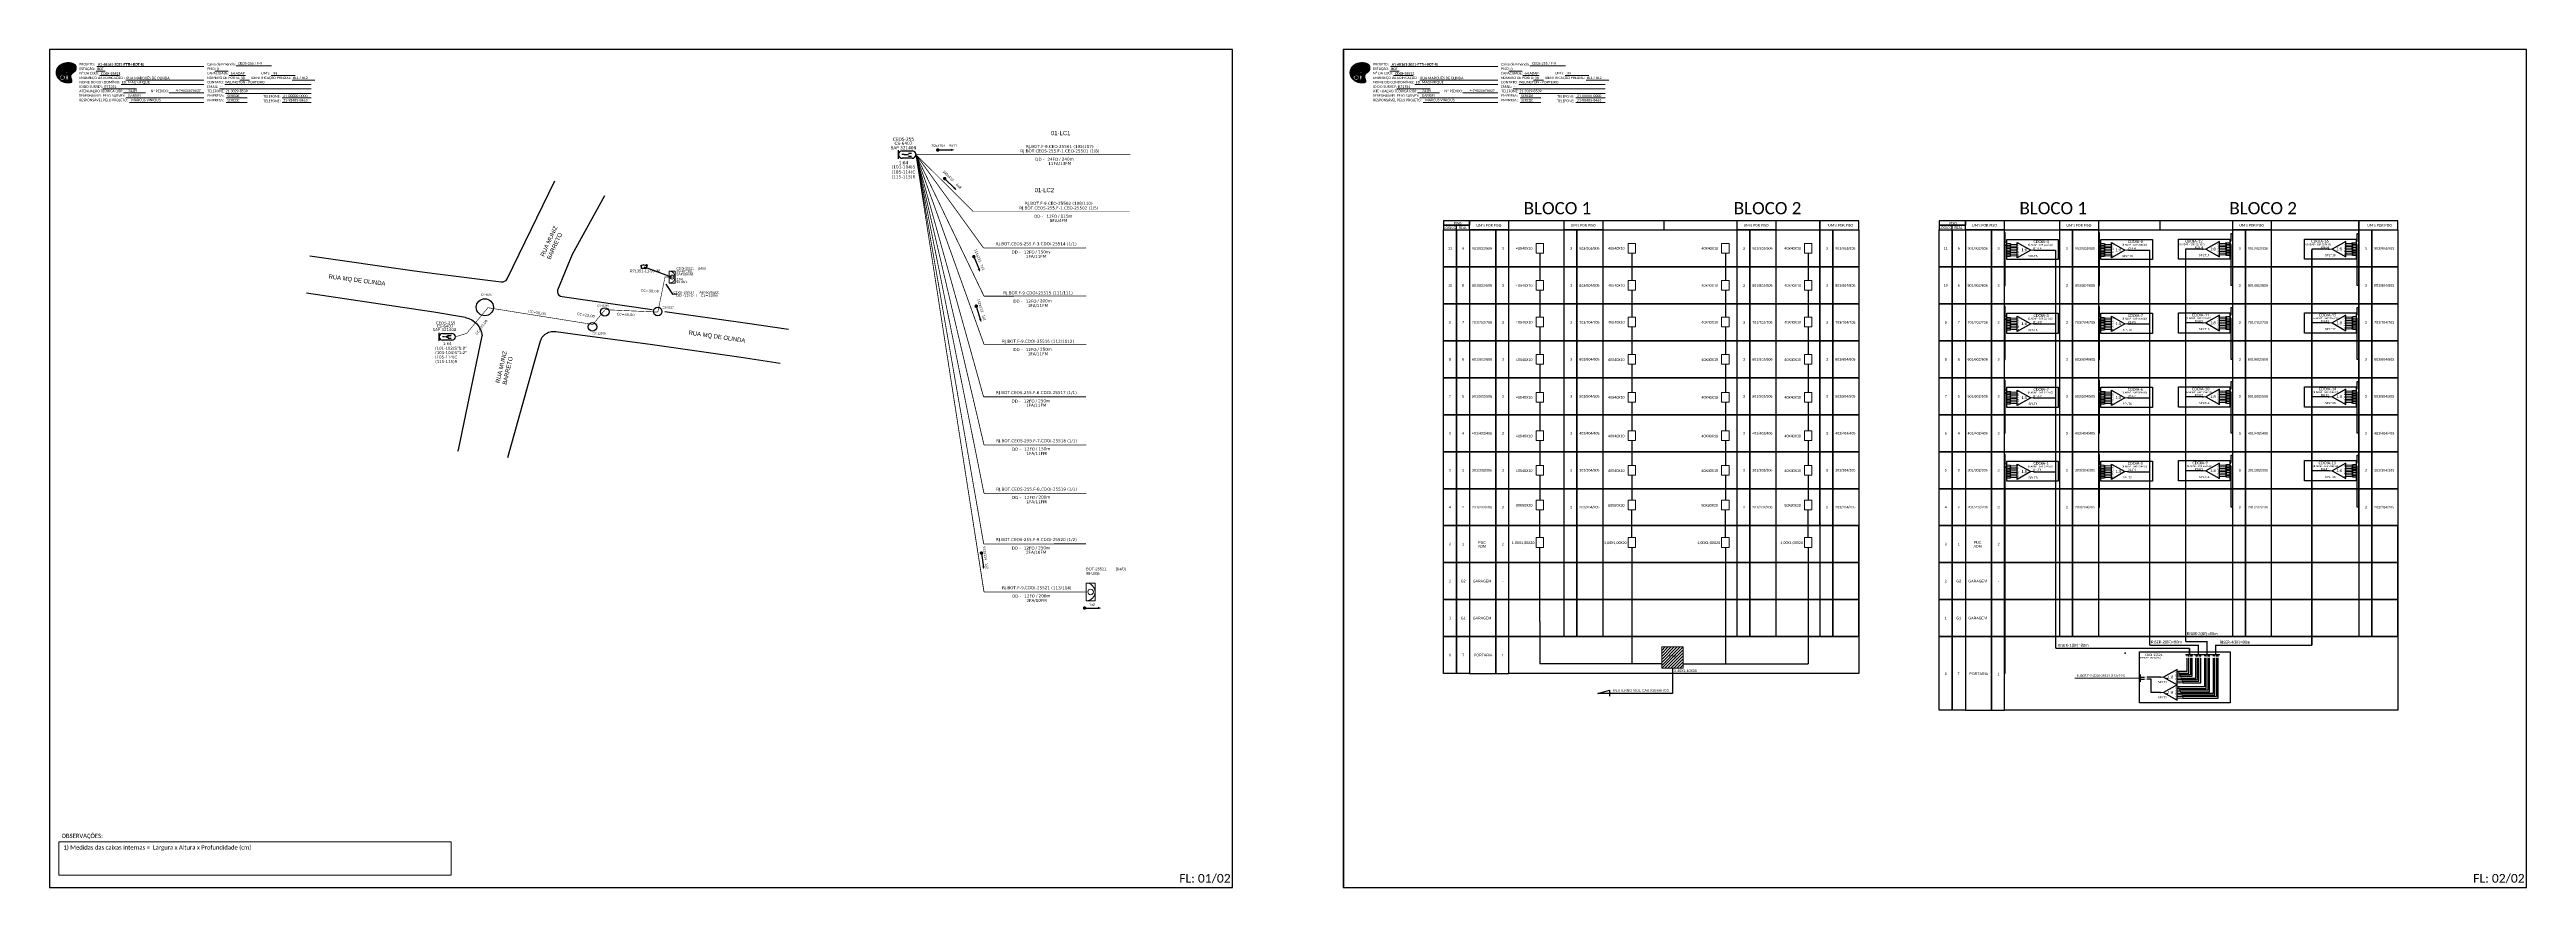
# Paper-space layout 'CDOI-25521' of a CAD drawing. Header units: inches. Extents: x 4 to 1760, y 4 to 598.
# The model-space entities are those that its viewports show. They can reach past a viewport. Long polylines and large blocks are cut down to what shows.
import ezdxf
from ezdxf.enums import TextEntityAlignment as Align

# ---------------------------------------------------------------- set-up
doc = ezdxf.new("R2010")
doc.units = ezdxf.units.IN
doc.header["$MEASUREMENT"] = 0
for name, color, linetype, lineweight in [("20.0-LEGENDA DOS CDO'S", 1, 'Continuous', 0), ('20.1-CDO_INTERIOR', 1, 'Continuous', 0), ('40.1-ETIQUETAS', 1, 'Continuous', 20)]:
    doc.layers.add(name, color=color, linetype=linetype, lineweight=lineweight)
for name, color, linetype in [('20.4-CEOS', 1, 'Continuous'), ('CAP a instalar', 1, 'Continuous'), ('celulas gpon', 7, 'Continuous'), ('label_cabos', 7, 'Continuous'), ('Legenda', 1, 'Continuous'), ('locais', 5, 'Continuous'), ('locais legendas', 7, 'Continuous'), ('Quadra', 98, 'Continuous'), ('Segmento Logradouro Texto', 7, 'Continuous'), ('SETA', 7, 'Continuous'), ('surveys', 7, 'Continuous'), ('surveys legendas', 7, 'Continuous')]:
    doc.layers.add(name, color=color, linetype=linetype)
doc.layers.add('DROP DE CLIENTE', color=140, linetype='Continuous', plot=False)
doc.layers.add('EXTRA', color=50, linetype='Continuous', plot=False)
doc.styles.add('ARIAL', font='arial.ttf')
doc.styles.add('DIGICADE', font='arial.ttf')
doc.styles.add('siredit', font='verdana.ttf')
doc.styles.add('WMF-Calibri0', font='calibri.ttf')
doc.styles.add('WMF-Calibri1', font='calibrib.ttf')
doc.dimstyles.new('CC', dxfattribs={"dimtxt": 1, "dimasz": 2, "dimexe": 0.18, "dimexo": 0.0625, "dimgap": 0.09, "dimtad": 0, "dimdec": 0, "dimrnd": 1, "dimzin": 0, "dimdsep": 46, "dimtxsty": 'siredit', "dimblk": 'NONE', "dimcen": 0, "dimse1": 1, "dimse2": 1, "dimsd1": 1, "dimsd2": 1, "dimclrt": 7, "dimadec": 0, "dimazin": 0, "dimtfac": 1, "dimtdec": 0, "dimtofl": 0, "dimtmove": 0, "dimatfit": 3, "dimfxl": 0, "dimtolj": 1, "dimtzin": 0, "dimarcsym": 0})

# ---------------------------------------------------------------- blocks, each defined once
blk = doc.blocks.new('SURVEY_SURVEY')
for p, q in [((0, 0.0000127), (-0.0000126, 0.000009)), ((-0.0000126, 0.000009), (-0.0000086, 0.000009)), ((-0.0000086, 0), (-0.0000086, 0.000009)), ((0.0000086, 0), (-0.0000086, 0)), ((0, 0.0000127), (0.0000126, 0.000009)), ((0.0000084, 0.0000132), (0.0000098, 0.0000132)), ((0.0000084, 0.0000103), (0.0000084, 0.0000132)), ((0.0000126, 0.000009), (0.0000086, 0.000009)), ((0.0000086, 0.000009), (0.0000086, 0)), ((0.0000098, 0.0000132), (0.0000098, 0.0000099))]:
    blk.add_line(p, q)
blk = doc.blocks.new('MANHOLE_MS')
at = {"linetype": 'Continuous'}
blk.add_circle((0, 0), 0.0000101, dxfattribs=at)
blk = doc.blocks.new('*U21')
at = {"layer": '20.4-CEOS', "color": 7, "style": 'siredit'}
for tag, p in [('FIBRAS_SPLITTER', (0, 0)), ('FIBRAS_TOP_C', (0, -4.13)), ('RESERVA_FINAIS', (0, -5.46))]:
    blk.add_attdef(tag, p, '', height=1.01, dxfattribs=at)
for tag, p, flags in [('QTDE', (0, -9.4), 1), ('ID_ATIVIDADE', (0, -6.77), 3), ('FATOR', (0, -8.09), 1), ('FID', (0, -10.71), 1)]:
    blk.add_attdef(tag, p, '', height=1.01, dxfattribs=dict(at, flags=flags))
blk = doc.blocks.new('*U22')
at = {"layer": '20.4-CEOS', "color": 7, "style": 'siredit'}
blk.add_attdef('FIBRAS_SPLITTER', (0, 0), '', height=1.01, dxfattribs=at)
for tag, p, flags in [('QTDE', (0, -4.11), 1), ('ID_ATIVIDADE', (0, -1.48), 3), ('FATOR', (0, -2.79), 1), ('FID', (0, -5.42), 1)]:
    blk.add_attdef(tag, p, '', height=1.01, dxfattribs=dict(at, flags=flags))
blk = doc.blocks.new('LEGENDA DOS CABOS')
at = {"layer": 'EXTRA', "style": 'siredit'}
for tag, p in [('ID', (4.6, 0.97)), ('XX', (9.03, 0.97))]:
    blk.add_attdef(tag, text='', height=0.48, rotation=359.69001, dxfattribs=at).set_placement(p, align=Align.MIDDLE_CENTER)
at = {"layer": 'Legenda', "color": 7, "style": 'siredit'}
for tag, p in [('TIPO_CABO', (1.31, 0)), ('CABO', (4.69, -0.05)), ('/', (6.81, -0.05)), ('METROS', (10.03, -0.05))]:
    blk.add_attdef(tag, text='', height=0.8, rotation=359.69001, dxfattribs=at).set_placement(p, align=Align.MIDDLE_CENTER)
blk = doc.blocks.new('_None')
blk = doc.blocks.new('SPLT_1-8_SC-APC_ESQ')
at = {"color": 3, "lineweight": 0}
for points in [[(2.4, -3), (0, -3)], [(2.4, -4), (0, -4)], [(2.4, -4.2), (0, -4.2)], [(2.4, -5.2), (0, -5.2)], [(2.4, -5.3), (0, -5.3)], [(2.4, -6.3), (0, -6.3)], [(2.4, -6.5), (0, -6.5)], [(2.4, -7.5), (0, -7.5)], [(2.4, -7.6), (0, -7.6)], [(2.4, -8.6), (0, -8.6)], [(2.4, -8.8), (0, -8.8)], [(2.4, -9.8), (0, -9.8)], [(2.4, -9.9), (0, -9.9)], [(2.4, -10.9), (0, -10.9)], [(2.4, -11.1), (0, -11.1)], [(2.4, -12.1), (0, -12.1)], [(2.4, -3), (2.4, -4)], [(2.4, -4.2), (2.4, -5.2)], [(2.4, -5.3), (2.4, -6.3)], [(2.4, -6.5), (2.4, -7.5)], [(2.4, -7.6), (2.4, -8.6)], [(2.4, -8.8), (2.4, -9.8)], [(2.4, -9.9), (2.4, -10.9)], [(2.4, -11.1), (2.4, -12.1)], [(3, -3.5), (7.4, -3.5)], [(7.4, -4.7), (3, -4.7)], [(7.4, -5.8), (3, -5.8)], [(7.4, -7), (3, -7)], [(7.4, -8.1), (3, -8.1)], [(7.4, -9.3), (3, -9.3)], [(7.4, -10.4), (3, -10.4)], [(7.4, -11.6), (3, -11.6)]]:
    blk.add_lwpolyline(points, dxfattribs=at)
for points in [[(3, -3.2), (2.4, -3.2), (2.4, -3.8), (3, -3.8)], [(3, -4.4), (2.4, -4.4), (2.4, -5), (3, -5)], [(3, -5.5), (2.4, -5.5), (2.4, -6.1), (3, -6.1)], [(3, -6.7), (2.4, -6.7), (2.4, -7.3), (3, -7.3)], [(3, -7.8), (2.4, -7.8), (2.4, -8.4), (3, -8.4)], [(3, -9), (2.4, -9), (2.4, -9.6), (3, -9.6)], [(3, -10.1), (2.4, -10.1), (2.4, -10.7), (3, -10.7)], [(3, -11.3), (2.4, -11.3), (2.4, -11.9), (3, -11.9)]]:
    blk.add_lwpolyline(points, close=True, dxfattribs=at)
at = {"color": 1}
blk.add_lwpolyline([(7.4, -2.1), (17, -7.5), (7.4, -13), (7.4, -2.1)], dxfattribs=at)
at = {"color": 1, "lineweight": 0}
blk.add_lwpolyline([(17, -7.5), (19.3, -7.5)], dxfattribs=at)
at = {"color": 1, "style": 'ARIAL'}
for s, height, p in [('S2', 0.75, (7.6, -5)), ('S3', 0.75, (7.6, -6.2)), ('S4', 0.75, (7.6, -7.4)), ('S5', 0.75, (7.5, -8.6)), ('S6', 0.75, (7.6, -9.7)), ('S7', 0.75, (7.6, -10.8)), ('S8', 0.75, (7.6, -11.9)), ('S1', 0.75, (7.7, -3.8)), ('1:8', 2, (10.5, -8.4))]:
    blk.add_text(s, height=height, dxfattribs=at).set_placement(p)
blk = doc.blocks.new('A$C415C251F')
at = {"color": 3}
blk.add_point((0, 0), dxfattribs=at)
blk = doc.blocks.new('LEG_CDOIA8_C-SPLT_ESQ')
at = {"color": 3, "extrusion": (0, 0, -1), "xscale": -1, "zscale": -1}
blk.add_blockref('A$C415C251F', (0, 0), dxfattribs=at)
at = {"style": 'ARIAL', "flags": 4}
blk.add_attdef('SPLITAGEM', text='', height=1.5, dxfattribs=at).set_placement((18.6, -12.6), align=Align.CENTER)
at = {"color": 1, "style": 'WMF-Calibri0', "flags": 4}
blk.add_attdef('MODELO', text='', height=1.5, dxfattribs=at).set_placement((22.5, -4.5), align=Align.CENTER)
blk.add_attdef('CDO', (21.4, -2.6), '', height=2, dxfattribs=at)
blk = doc.blocks.new('SPLITTER_')
blk.add_point((0, 0))
at = {"style": 'ARIAL', "flags": 4}
blk.add_attdef('SPLT', (0, -3.3), '', height=1.5, dxfattribs=at)
blk = doc.blocks.new('OI')
h = blk.add_hatch(color=40)
edge = h.paths.add_edge_path()
edge.add_spline(control_points=[(4.4, -0.7), (3.9, -1), (3.3, -1.5), (2.8, -2.6), (2.9, -3.5), (3.1, -4.3), (3.3, -4.9), (3.4, -5.4), (3.4, -5.9), (3.2, -6.4), (2.5, -6.6), (1.7, -6.6), (0.6, -6.7), (-0.6, -6.4), (-1.6, -6.1), (-2.8, -5.6), (-3.9, -4.8), (-4.9, -3.7), (-5.3, -2.6), (-5.6, -1.9), (-5.8, -1), (-5.7, 0.5), (-5.1, 2), (-4.1, 3), (-3.3, 3.6), (-2.4, 4.2), (-1.4, 4.4), (-0.6, 4.7), (0.8, 4.9), (2.2, 5), (3.8, 4.6), (4.7, 4.2), (5.4, 3.7), (5.8, 3), (6, 2.2), (6, 1.5), (5.7, 0.6), (5.3, 0.1), (4.9, -0.4), (4.5, -0.6), (4.4, -0.7)], knot_values=[0, 0, 0, 0, 1.60434, 2.417191, 3.427595, 4.282808, 4.776746, 5.304182, 5.888771, 6.258406, 6.858137, 7.79129, 8.986195, 10.124242, 11.187857, 12.242908, 13.953784, 15.414161, 16.515391, 17.349188, 17.675853, 19.552021, 21.515531, 22.568638, 23.63245, 24.621084, 25.782718, 26.745347, 27.142653, 29.870543, 31.004649, 31.921532, 32.709589, 33.801391, 34.042471, 35.192333, 35.971461, 36.628871, 37.254359, 37.836911, 37.836911, 37.836911, 37.836911], degree=3, periodic=0)
h.paths.add_polyline_path([(1.1, -0.9, -1), (0, -0.9, -1)], flags=16)
edge = h.paths.add_edge_path(flags=16)
edge.add_ellipse((0.6, -3.6), major_axis=(-0.02, 1.71), ratio=0.361305, start_angle=0, end_angle=360)
h.paths.add_polyline_path([(-0.4, -3.6, -1), (-3.8, -3.6, -1)], flags=16)
edge = h.paths.add_edge_path(flags=0)
edge.add_ellipse((-2.1, -3.6), major_axis=(0, 0.885), ratio=0.758294, start_angle=0, end_angle=360)
at = {"color": 40}
for centre, radius in [((-2.1, -3.6), 1.72), ((0.5, -0.9), 0.587)]:
    blk.add_circle(centre, radius, dxfattribs=at)
blk.add_ellipse((-2.1, -3.6), major_axis=(0, 0.885), ratio=0.758294, start_param=-3.14159265358979, end_param=3.14159265358979, dxfattribs=at)
blk.add_ellipse((0.6, -3.6), major_axis=(-0.02, 1.71), ratio=0.361305, dxfattribs=at)
at = {"color": 40, "start_tangent": (-0.800898, -0.598801), "end_tangent": (-0.800898, -0.598801)}
blk.add_spline([(4.4, -0.7), (3.2, -1.8), (2.9, -2.5), (2.9, -3.5), (3.1, -4.4), (3.3, -4.8), (3.4, -5.4), (3.4, -6), (3.2, -6.3), (2.7, -6.5), (1.7, -6.6), (0.5, -6.6), (-0.6, -6.4), (-1.6, -6.1), (-2.6, -5.7), (-3.9, -4.7), (-4.9, -3.6), (-5.4, -2.6), (-5.6, -1.8), (-5.7, -1.5), (-5.6, 0.4), (-4.8, 2.2), (-4.1, 3), (-3.3, 3.6), (-2.4, 4.1), (-1.3, 4.5), (-0.4, 4.7), (0, 4.8), (2.7, 4.8), (3.8, 4.5), (4.7, 4.2), (5.3, 3.7), (5.9, 2.7), (5.9, 2.5), (5.9, 1.3), (5.7, 0.6), (5.3, 0.1), (4.8, -0.4), (4.4, -0.7)], degree=3, dxfattribs=at)

msp = doc.modelspace()

# ---------------------------------------------------------------- hatches: boundary and pattern name
h = msp.add_hatch(color=3)
h.dxf.hatch_style = 1
edge = h.paths.add_edge_path()
edge.add_arc((2422.8, 405.1), 0.205, 0, 360)
h = msp.add_hatch(color=3)
h.dxf.hatch_style = 1
edge = h.paths.add_edge_path()
edge.add_arc((2489.7, 405.1), 0.205, 0, 360)
h = msp.add_hatch(color=3)
h.dxf.hatch_style = 1
edge = h.paths.add_edge_path()
edge.add_arc((2542.6, 405.7), 0.205, 0, 360)
h = msp.add_hatch(color=3)
h.dxf.hatch_style = 1
edge = h.paths.add_edge_path()
edge.add_arc((2632, 405.7), 0.205, 0, 360)
h = msp.add_hatch(color=3)
h.dxf.hatch_style = 1
edge = h.paths.add_edge_path()
edge.add_arc((2422.8, 352.7), 0.205, 0, 360)
h = msp.add_hatch(color=3)
h.dxf.hatch_style = 1
edge = h.paths.add_edge_path()
edge.add_arc((2489.7, 352.7), 0.205, 0, 360)
h = msp.add_hatch(color=3)
h.dxf.hatch_style = 1
edge = h.paths.add_edge_path()
edge.add_arc((2542.6, 353.4), 0.205, 0, 360)
h = msp.add_hatch(color=3)
h.dxf.hatch_style = 1
edge = h.paths.add_edge_path()
edge.add_arc((2632, 353.4), 0.205, 0, 360)
h = msp.add_hatch(color=3)
h.dxf.hatch_style = 1
edge = h.paths.add_edge_path()
edge.add_arc((2422.8, 300.3), 0.205, 0, 360)
h = msp.add_hatch(color=3)
h.dxf.hatch_style = 1
edge = h.paths.add_edge_path()
edge.add_arc((2489.7, 300.3), 0.205, 0, 360)
h = msp.add_hatch(color=3)
h.dxf.hatch_style = 1
edge = h.paths.add_edge_path()
edge.add_arc((2542.6, 301), 0.205, 0, 360)
h = msp.add_hatch(color=3)
h.dxf.hatch_style = 1
edge = h.paths.add_edge_path()
edge.add_arc((2632, 301), 0.205, 0, 360)
h = msp.add_hatch(color=3)
h.dxf.hatch_style = 1
edge = h.paths.add_edge_path()
edge.add_arc((2422.8, 247.9), 0.205, 0, 360)
h = msp.add_hatch(color=3)
h.dxf.hatch_style = 1
edge = h.paths.add_edge_path()
edge.add_arc((2489.7, 247.9), 0.205, 0, 360)
h = msp.add_hatch(color=3)
h.dxf.hatch_style = 1
edge = h.paths.add_edge_path()
edge.add_arc((2542.6, 248.6), 0.205, 0, 360)
h = msp.add_hatch(color=3)
h.dxf.hatch_style = 1
edge = h.paths.add_edge_path()
edge.add_arc((2632, 248.6), 0.205, 0, 360)
h = msp.add_hatch()
h.set_pattern_fill('ANSI31', color=1, scale=12, style=0)
h.set_pattern_definition([(45, (1425.5218, -353.5342), (-1.0606602, 1.0606602), [])])
h.paths.add_polyline_path([(2174.3, 123.7), (2159.1, 123.7), (2159.1, 108.6), (2174.3, 108.6)])
h.paths.add_polyline_path([(2163.8, 114.7), (2170.3, 114.7), (2170.3, 118.6), (2163.8, 118.6)], flags=9)
h = msp.add_hatch(color=3)
h.dxf.hatch_style = 1
edge = h.paths.add_edge_path()
edge.add_arc((2525.3, 106.3), 0.242, 0, 360)
h = msp.add_hatch(color=3)
h.dxf.hatch_style = 1
edge = h.paths.add_edge_path()
edge.add_arc((2525.8, 105.2), 0.242, 0, 360)
h = msp.add_hatch(color=3)
h.dxf.hatch_style = 1
edge = h.paths.add_edge_path()
edge.add_arc((2512.5, 102.3), 0.242, 0, 360)
h = msp.add_hatch(color=3)
h.dxf.hatch_style = 1
edge = h.paths.add_edge_path()
edge.add_arc((2512.5, 91.4), 0.242, 0, 360)
h = msp.add_hatch(color=3)
h.dxf.hatch_style = 1
edge = h.paths.add_edge_path()
edge.add_arc((2525.3, 95.4), 0.242, 0, 360)
h = msp.add_hatch(color=3)
h.dxf.hatch_style = 1
edge = h.paths.add_edge_path()
edge.add_arc((2525.8, 94.3), 0.242, 0, 360)
h = msp.add_hatch(color=3)
h.dxf.hatch_style = 1
edge = h.paths.add_edge_path()
edge.add_arc((2526.3, 104), 0.242, 0, 360)
h = msp.add_hatch(color=3)
h.dxf.hatch_style = 1
edge = h.paths.add_edge_path()
edge.add_arc((2526.3, 93.1), 0.242, 0, 360)
h = msp.add_hatch(color=3)
h.dxf.hatch_style = 1
edge = h.paths.add_edge_path()
edge.add_arc((2526.8, 102.9), 0.242, 0, 360)
h = msp.add_hatch(color=3)
h.dxf.hatch_style = 1
edge = h.paths.add_edge_path()
edge.add_arc((2526.8, 92), 0.242, 0, 360)
h = msp.add_hatch(color=3)
h.dxf.hatch_style = 1
edge = h.paths.add_edge_path()
edge.add_arc((2527.3, 101.7), 0.242, 0, 360)
h = msp.add_hatch(color=3)
h.dxf.hatch_style = 1
edge = h.paths.add_edge_path()
edge.add_arc((2527.3, 90.8), 0.242, 0, 360)
h = msp.add_hatch(color=3)
h.dxf.hatch_style = 1
edge = h.paths.add_edge_path()
edge.add_arc((2527.8, 100.6), 0.242, 0, 360)
h = msp.add_hatch(color=3)
h.dxf.hatch_style = 1
edge = h.paths.add_edge_path()
edge.add_arc((2527.8, 89.7), 0.242, 0, 360)
h = msp.add_hatch(color=3)
h.dxf.hatch_style = 1
edge = h.paths.add_edge_path()
edge.add_arc((2528.3, 99.4), 0.242, 0, 360)
h = msp.add_hatch(color=3)
h.dxf.hatch_style = 1
edge = h.paths.add_edge_path()
edge.add_arc((2528.3, 88.5), 0.242, 0, 360)
h = msp.add_hatch(color=3)
h.dxf.hatch_style = 1
edge = h.paths.add_edge_path()
edge.add_arc((2528.8, 98.3), 0.242, 0, 360)
h = msp.add_hatch(color=3)
h.dxf.hatch_style = 1
edge = h.paths.add_edge_path()
edge.add_arc((2528.8, 87.4), 0.242, 0, 360)

# ---------------------------------------------------------------- linework, layer by layer
at = {"color": 0, "lineweight": 0}
for p, q in [((1022.9, -14.4), (1301.1, -14.4)), ((1022.9, -38.1), (1022.9, -14.4)), ((1301.1, -14.4), (1301.1, -38.1)), ((1301.1, -38.1), (1022.9, -38.1))]:
    msp.add_line(p, q, dxfattribs=at)
for points in [[(1016.3, -46.8), (1854.9, -46.8), (1854.9, 547.2), (1016.3, 547.2), (1016.3, -46.8)], [(1933.4, -46.8), (2772, -46.8), (2772, 547.2), (1933.4, 547.2), (1933.4, -46.8)], [(2013.7, 419.3), (2013.7, 422.6)], [(2022.9, 419.3), (2271.2, 419.3), (2271.2, 425.9), (2022.9, 425.9), (2022.9, 425.9), (2022.9, 422.6)], [(2160.9, 419.3), (2160.9, 425.9)], [(2365, 419.3), (2365, 422.6)], [(2374.3, 419.3), (2653.1, 419.3), (2653.1, 425.9), (2374.3, 425.9), (2374.3, 425.9), (2374.3, 422.6)], [(2512.3, 419.3), (2512.3, 425.9)], [(2050.7, 209.7), (2271.2, 209.7)], [(2402, 209.7), (2622.5, 209.7)], [(2050.7, 183.5), (2184.1, 183.5)], [(2402, 183.5), (2535.4, 183.5)], [(2050.7, 157.3), (2184.1, 157.3)], [(2402, 157.3), (2535.4, 157.3)], [(2498.5, 102.3), (2498.5, 101.8)]]:
    msp.add_lwpolyline(points)
at = {"color": 7, "lineweight": 0}
for points in [[(1049.3, 531.9), (1055.8, 531.9)], [(1049.8, 535.2), (1125.7, 535.2)], [(1051.9, 528.8), (1065.9, 528.8)], [(1133.5, 532), (1143, 532)], [(1143.6, 528.8), (1155.2, 528.8)], [(1148.6, 535.7), (1173.7, 535.7)], [(1173.5, 528.8), (1190.4, 528.8)], [(1966.4, 531.9), (1972.9, 531.9)], [(1966.9, 535.2), (2042.9, 535.2)], [(1969, 528.8), (1983, 528.8)], [(2050.7, 532), (2060.1, 532)], [(2060.7, 528.8), (2072.3, 528.8)], [(2065.7, 535.7), (2090.8, 535.7)], [(2090.7, 528.8), (2107.5, 528.8)], [(1054.2, 519.4), (1077.9, 519.4)], [(1067.1, 522.5), (1125.7, 522.5)], [(1068.8, 516.5), (1084.4, 516.5)], [(1070.5, 525.6), (1125.7, 525.6)], [(1070.5, 512.9), (1125.7, 512.9)], [(1073, 509.7), (1125.7, 509.7)], [(1101.1, 516.5), (1125.6, 516.5)], [(1101.6, 516.5), (1125.8, 516.5)], [(1136.7, 519.3), (1201.9, 519.3)], [(1140.7, 522.5), (1201.9, 522.5)], [(1141, 516), (1201.9, 516)], [(1141.6, 512.9), (1156.4, 512.9)], [(1141.6, 509.7), (1156.4, 509.7)], [(1151.2, 525.6), (1158.1, 525.6)], [(1181.2, 512.9), (1201.9, 512.9)], [(1181.2, 509.7), (1201.9, 509.7)], [(1188.3, 525.6), (1204.5, 525.6)], [(1971.4, 519.4), (1995, 519.4)], [(1984.2, 522.5), (2042.9, 522.5)], [(1985.9, 516.5), (2001.6, 516.5)], [(1987.6, 525.6), (2042.9, 525.6)], [(1987.6, 512.9), (2042.9, 512.9)], [(1990.1, 509.7), (2042.9, 509.7)], [(2018.2, 516.5), (2042.7, 516.5)], [(2018.7, 516.5), (2042.9, 516.5)], [(2053.8, 519.3), (2119.1, 519.3)], [(2057.8, 522.5), (2119.1, 522.5)], [(2058.1, 516), (2119.1, 516)], [(2058.7, 512.9), (2073.5, 512.9)], [(2058.7, 509.7), (2073.5, 509.7)], [(2068.3, 525.6), (2075.2, 525.6)], [(2098.3, 512.9), (2119.1, 512.9)], [(2098.3, 509.7), (2119.1, 509.7)], [(2105.5, 525.6), (2121.6, 525.6)], [(2525.3, 106.3), (2524.4, 106.3)], [(2524.4, 105.2), (2525.8, 105.2)], [(2524.4, 104), (2526.3, 104)], [(2524.4, 102.9), (2526.8, 102.9)], [(2524.4, 101.7), (2527.3, 101.7)], [(2524.4, 100.6), (2527.8, 100.6)], [(2524.4, 99.4), (2528.3, 99.4)], [(2524.4, 98.3), (2528.8, 98.3)], [(2525.3, 95.4), (2524.4, 95.4)], [(2524.4, 94.3), (2525.8, 94.3)], [(2524.4, 93.1), (2526.3, 93.1)], [(2524.4, 92), (2526.8, 92)], [(2524.4, 90.8), (2527.3, 90.8)], [(2524.4, 89.7), (2527.8, 89.7)], [(2524.4, 88.5), (2528.3, 88.5)], [(2524.4, 87.4), (2528.8, 87.4)]]:
    msp.add_lwpolyline(points, dxfattribs=at)
at = {"color": 0, "const_width": 1.21}
for points in [[(1645.3, 476, 1), (1646.6, 476, 1)], [(1650.4, 456.2, 1), (1651.2, 455.3, 1)], [(1671.3, 401, 1), (1671.7, 399.9, 1)], [(1673, 365.9, 1), (1673.4, 364.7, 1)], [(1676.8, 190.9, 1), (1676.9, 189.7, 1)], [(1749.4, 151.3, 1), (1750.6, 151.3, 1)]]:
    msp.add_lwpolyline(points, format="xyb", close=True, dxfattribs=at)
for points in [[(2004.4, 422.6), (2022.9, 422.6), (2022.9, 425.9), (2004.4, 425.9)], [(2004.4, 419.3), (2022.9, 419.3), (2022.9, 422.6), (2004.4, 422.6)], [(2355.8, 422.6), (2374.3, 422.6), (2374.3, 425.9), (2355.8, 425.9)], [(2355.8, 419.3), (2374.3, 419.3), (2374.3, 422.6), (2355.8, 422.6)]]:
    msp.add_lwpolyline(points, close=True)
at = {"color": 0}
for points in [[(2050.7, 419.3), (2050.7, 425.9)], [(2117.5, 419.3), (2117.5, 425.9)], [(2240.1, 419.3), (2240.1, 425.9)], [(2402, 419.3), (2402, 425.9)], [(2468.9, 419.3), (2468.9, 425.9)], [(2591.4, 419.3), (2591.4, 425.9)]]:
    msp.add_lwpolyline(points, dxfattribs=at)
at = {"linetype": 'Continuous'}
for points in [[(2089.7, 419.3), (2117.5, 419.3), (2117.5, 425.9), (2089.7, 425.9)], [(2212.3, 419.3), (2240.1, 419.3), (2240.1, 425.9), (2212.3, 425.9)], [(2271.2, 419.3), (2298.9, 419.3), (2298.9, 425.9), (2271.2, 425.9)], [(2441.1, 419.3), (2468.9, 419.3), (2468.9, 425.9), (2441.1, 425.9)], [(2563.7, 419.3), (2591.4, 419.3), (2591.4, 425.9), (2563.7, 425.9)], [(2653.1, 419.3), (2680.9, 419.3), (2680.9, 425.9), (2653.1, 425.9)], [(2050.7, 419.3), (2271.2, 419.3), (2271.2, 393.1), (2050.7, 393.1)], [(2402, 419.3), (2653.1, 419.3), (2653.1, 393.1), (2402, 393.1)], [(2050.7, 393.1), (2271.2, 393.1), (2271.2, 366.9), (2050.7, 366.9)], [(2402, 393.1), (2653.1, 393.1), (2653.1, 366.9), (2402, 366.9)], [(2050.7, 366.9), (2271.2, 366.9), (2271.2, 340.7), (2050.7, 340.7)], [(2402, 366.9), (2653.1, 366.9), (2653.1, 340.7), (2402, 340.7)], [(2050.7, 340.7), (2271.2, 340.7), (2271.2, 314.5), (2050.7, 314.5)], [(2402, 340.7), (2653.1, 340.7), (2653.1, 314.5), (2402, 314.5)], [(2050.7, 314.5), (2271.2, 314.5), (2271.2, 288.3), (2050.7, 288.3)], [(2402, 314.5), (2653.1, 314.5), (2653.1, 288.3), (2402, 288.3)], [(2050.7, 288.3), (2271.2, 288.3), (2271.2, 262.1), (2050.7, 262.1)], [(2402, 288.3), (2653.1, 288.3), (2653.1, 262.1), (2402, 262.1)], [(2050.7, 262.1), (2271.2, 262.1), (2271.2, 235.9), (2050.7, 235.9)], [(2402, 262.1), (2653.1, 262.1), (2653.1, 235.9), (2402, 235.9)], [(2050.7, 235.9), (2271.2, 235.9), (2271.2, 209.7), (2050.7, 209.7)], [(2402, 235.9), (2653.1, 235.9), (2653.1, 209.7), (2402, 209.7)], [(2050.7, 209.7), (2298.9, 209.7), (2298.9, 183.5), (2050.7, 183.5)], [(2402, 209.7), (2680.9, 209.7), (2680.9, 183.5), (2402, 183.5)], [(2050.7, 183.5), (2298.9, 183.5), (2298.9, 157.3), (2050.7, 157.3)], [(2402, 183.5), (2680.9, 183.5), (2680.9, 157.3), (2402, 157.3)], [(2050.7, 157.3), (2298.9, 157.3), (2298.9, 131.1), (2050.7, 131.1)], [(2402, 157.3), (2680.9, 157.3), (2680.9, 131.1), (2402, 131.1)], [(2050.7, 131.1), (2298.9, 131.1), (2298.9, 104.9), (2050.7, 104.9)], [(2402, 131.1), (2680.9, 131.1), (2680.9, 78.8), (2402, 78.8)]]:
    msp.add_lwpolyline(points, close=True, dxfattribs=at)
at = {"color": 0}
for points in [[(2004.4, 419.3), (2013.7, 419.3), (2013.7, 393.1), (2004.4, 393.1)], [(2013.7, 419.3), (2022.9, 419.3), (2022.9, 393.1), (2013.7, 393.1)], [(2041.4, 419.3), (2022.9, 419.3), (2022.9, 393.1), (2041.4, 393.1)], [(2050.7, 419.3), (2041.4, 419.3), (2041.4, 393.1), (2050.7, 393.1)], [(2099, 419.3), (2089.7, 419.3), (2089.7, 393.1), (2099, 393.1)], [(2117.5, 419.3), (2099, 419.3), (2099, 393.1), (2117.5, 393.1)], [(2221.6, 419.3), (2212.3, 419.3), (2212.3, 393.1), (2221.6, 393.1)], [(2240.1, 419.3), (2221.6, 419.3), (2221.6, 393.1), (2240.1, 393.1)], [(2271.2, 419.3), (2280.4, 419.3), (2280.4, 393.1), (2271.2, 393.1)], [(2280.4, 419.3), (2298.9, 419.3), (2298.9, 393.1), (2280.4, 393.1)], [(2355.8, 419.3), (2365, 419.3), (2365, 393.1), (2355.8, 393.1)], [(2365, 419.3), (2374.3, 419.3), (2374.3, 393.1), (2365, 393.1)], [(2392.8, 419.3), (2374.3, 419.3), (2374.3, 393.1), (2392.8, 393.1)], [(2402, 419.3), (2392.8, 419.3), (2392.8, 393.1), (2402, 393.1)], [(2450.3, 419.3), (2441.1, 419.3), (2441.1, 393.1), (2450.3, 393.1)], [(2468.9, 419.3), (2450.3, 419.3), (2450.3, 393.1), (2468.9, 393.1)], [(2572.9, 419.3), (2563.7, 419.3), (2563.7, 393.1), (2572.9, 393.1)], [(2591.4, 419.3), (2572.9, 419.3), (2572.9, 393.1), (2591.4, 393.1)], [(2653.1, 419.3), (2662.4, 419.3), (2662.4, 393.1), (2653.1, 393.1)], [(2662.4, 419.3), (2680.9, 419.3), (2680.9, 393.1), (2662.4, 393.1)], [(2004.4, 393.1), (2013.7, 393.1), (2013.7, 366.9), (2004.4, 366.9)], [(2013.7, 393.1), (2022.9, 393.1), (2022.9, 366.9), (2013.7, 366.9)], [(2041.4, 393.1), (2022.9, 393.1), (2022.9, 366.9), (2041.4, 366.9)], [(2050.7, 393.1), (2041.4, 393.1), (2041.4, 366.9), (2050.7, 366.9)], [(2099, 393.1), (2089.7, 393.1), (2089.7, 366.9), (2099, 366.9)], [(2117.5, 393.1), (2099, 393.1), (2099, 366.9), (2117.5, 366.9)], [(2221.6, 393.1), (2212.3, 393.1), (2212.3, 366.9), (2221.6, 366.9)], [(2240.1, 393.1), (2221.6, 393.1), (2221.6, 366.9), (2240.1, 366.9)], [(2271.2, 393.1), (2280.4, 393.1), (2280.4, 366.9), (2271.2, 366.9)], [(2280.4, 393.1), (2298.9, 393.1), (2298.9, 366.9), (2280.4, 366.9)], [(2355.8, 393.1), (2365, 393.1), (2365, 366.9), (2355.8, 366.9)], [(2365, 393.1), (2374.3, 393.1), (2374.3, 366.9), (2365, 366.9)], [(2392.8, 393.1), (2374.3, 393.1), (2374.3, 366.9), (2392.8, 366.9)], [(2402, 393.1), (2392.8, 393.1), (2392.8, 366.9), (2402, 366.9)], [(2450.3, 393.1), (2441.1, 393.1), (2441.1, 366.9), (2450.3, 366.9)], [(2468.9, 393.1), (2450.3, 393.1), (2450.3, 366.9), (2468.9, 366.9)], [(2572.9, 393.1), (2563.7, 393.1), (2563.7, 366.9), (2572.9, 366.9)], [(2591.4, 393.1), (2572.9, 393.1), (2572.9, 366.9), (2591.4, 366.9)], [(2653.1, 393.1), (2662.4, 393.1), (2662.4, 366.9), (2653.1, 366.9)], [(2662.4, 393.1), (2680.9, 393.1), (2680.9, 366.9), (2662.4, 366.9)], [(2004.4, 366.9), (2013.7, 366.9), (2013.7, 340.7), (2004.4, 340.7)], [(2013.7, 366.9), (2022.9, 366.9), (2022.9, 340.7), (2013.7, 340.7)], [(2041.4, 366.9), (2022.9, 366.9), (2022.9, 340.7), (2041.4, 340.7)], [(2050.7, 366.9), (2041.4, 366.9), (2041.4, 340.7), (2050.7, 340.7)], [(2099, 366.9), (2089.7, 366.9), (2089.7, 340.7), (2099, 340.7)], [(2117.5, 366.9), (2099, 366.9), (2099, 340.7), (2117.5, 340.7)], [(2221.6, 366.9), (2212.3, 366.9), (2212.3, 340.7), (2221.6, 340.7)], [(2240.1, 366.9), (2221.6, 366.9), (2221.6, 340.7), (2240.1, 340.7)], [(2271.2, 366.9), (2280.4, 366.9), (2280.4, 340.7), (2271.2, 340.7)], [(2280.4, 366.9), (2298.9, 366.9), (2298.9, 340.7), (2280.4, 340.7)], [(2355.8, 366.9), (2365, 366.9), (2365, 340.7), (2355.8, 340.7)], [(2365, 366.9), (2374.3, 366.9), (2374.3, 340.7), (2365, 340.7)], [(2392.8, 366.9), (2374.3, 366.9), (2374.3, 340.7), (2392.8, 340.7)], [(2402, 366.9), (2392.8, 366.9), (2392.8, 340.7), (2402, 340.7)], [(2450.3, 366.9), (2441.1, 366.9), (2441.1, 340.7), (2450.3, 340.7)], [(2468.9, 366.9), (2450.3, 366.9), (2450.3, 340.7), (2468.9, 340.7)], [(2572.9, 366.9), (2563.7, 366.9), (2563.7, 340.7), (2572.9, 340.7)], [(2591.4, 366.9), (2572.9, 366.9), (2572.9, 340.7), (2591.4, 340.7)], [(2653.1, 366.9), (2662.4, 366.9), (2662.4, 340.7), (2653.1, 340.7)], [(2662.4, 366.9), (2680.9, 366.9), (2680.9, 340.7), (2662.4, 340.7)], [(2004.4, 340.7), (2013.7, 340.7), (2013.7, 314.5), (2004.4, 314.5)], [(2013.7, 340.7), (2022.9, 340.7), (2022.9, 314.5), (2013.7, 314.5)], [(2041.4, 340.7), (2022.9, 340.7), (2022.9, 314.5), (2041.4, 314.5)], [(2050.7, 340.7), (2041.4, 340.7), (2041.4, 314.5), (2050.7, 314.5)], [(2099, 340.7), (2089.7, 340.7), (2089.7, 314.5), (2099, 314.5)], [(2117.5, 340.7), (2099, 340.7), (2099, 314.5), (2117.5, 314.5)], [(2221.6, 340.7), (2212.3, 340.7), (2212.3, 314.5), (2221.6, 314.5)], [(2240.1, 340.7), (2221.6, 340.7), (2221.6, 314.5), (2240.1, 314.5)], [(2271.2, 340.7), (2280.4, 340.7), (2280.4, 314.5), (2271.2, 314.5)], [(2280.4, 340.7), (2298.9, 340.7), (2298.9, 314.5), (2280.4, 314.5)], [(2355.8, 340.7), (2365, 340.7), (2365, 314.5), (2355.8, 314.5)], [(2365, 340.7), (2374.3, 340.7), (2374.3, 314.5), (2365, 314.5)], [(2392.8, 340.7), (2374.3, 340.7), (2374.3, 314.5), (2392.8, 314.5)], [(2402, 340.7), (2392.8, 340.7), (2392.8, 314.5), (2402, 314.5)], [(2450.3, 340.7), (2441.1, 340.7), (2441.1, 314.5), (2450.3, 314.5)], [(2468.9, 340.7), (2450.3, 340.7), (2450.3, 314.5), (2468.9, 314.5)], [(2572.9, 340.7), (2563.7, 340.7), (2563.7, 314.5), (2572.9, 314.5)], [(2591.4, 340.7), (2572.9, 340.7), (2572.9, 314.5), (2591.4, 314.5)], [(2653.1, 340.7), (2662.4, 340.7), (2662.4, 314.5), (2653.1, 314.5)], [(2662.4, 340.7), (2680.9, 340.7), (2680.9, 314.5), (2662.4, 314.5)], [(2004.4, 314.5), (2013.7, 314.5), (2013.7, 288.3), (2004.4, 288.3)], [(2013.7, 314.5), (2022.9, 314.5), (2022.9, 288.3), (2013.7, 288.3)], [(2041.4, 314.5), (2022.9, 314.5), (2022.9, 288.3), (2041.4, 288.3)], [(2050.7, 314.5), (2041.4, 314.5), (2041.4, 288.3), (2050.7, 288.3)], [(2099, 314.5), (2089.7, 314.5), (2089.7, 288.3), (2099, 288.3)], [(2117.5, 314.5), (2099, 314.5), (2099, 288.3), (2117.5, 288.3)], [(2221.6, 314.5), (2212.3, 314.5), (2212.3, 288.3), (2221.6, 288.3)], [(2240.1, 314.5), (2221.6, 314.5), (2221.6, 288.3), (2240.1, 288.3)], [(2271.2, 314.5), (2280.4, 314.5), (2280.4, 288.3), (2271.2, 288.3)], [(2280.4, 314.5), (2298.9, 314.5), (2298.9, 288.3), (2280.4, 288.3)], [(2355.8, 314.5), (2365, 314.5), (2365, 288.3), (2355.8, 288.3)], [(2365, 314.5), (2374.3, 314.5), (2374.3, 288.3), (2365, 288.3)], [(2392.8, 314.5), (2374.3, 314.5), (2374.3, 288.3), (2392.8, 288.3)], [(2402, 314.5), (2392.8, 314.5), (2392.8, 288.3), (2402, 288.3)], [(2450.3, 314.5), (2441.1, 314.5), (2441.1, 288.3), (2450.3, 288.3)], [(2468.9, 314.5), (2450.3, 314.5), (2450.3, 288.3), (2468.9, 288.3)], [(2572.9, 314.5), (2563.7, 314.5), (2563.7, 288.3), (2572.9, 288.3)], [(2591.4, 314.5), (2572.9, 314.5), (2572.9, 288.3), (2591.4, 288.3)], [(2653.1, 314.5), (2662.4, 314.5), (2662.4, 288.3), (2653.1, 288.3)], [(2662.4, 314.5), (2680.9, 314.5), (2680.9, 288.3), (2662.4, 288.3)], [(2004.4, 288.3), (2013.7, 288.3), (2013.7, 262.1), (2004.4, 262.1)], [(2013.7, 288.3), (2022.9, 288.3), (2022.9, 262.1), (2013.7, 262.1)], [(2041.4, 288.3), (2022.9, 288.3), (2022.9, 262.1), (2041.4, 262.1)], [(2050.7, 288.3), (2041.4, 288.3), (2041.4, 262.1), (2050.7, 262.1)], [(2099, 288.3), (2089.7, 288.3), (2089.7, 262.1), (2099, 262.1)], [(2117.5, 288.3), (2099, 288.3), (2099, 262.1), (2117.5, 262.1)], [(2221.6, 288.3), (2212.3, 288.3), (2212.3, 262.1), (2221.6, 262.1)], [(2240.1, 288.3), (2221.6, 288.3), (2221.6, 262.1), (2240.1, 262.1)], [(2271.2, 288.3), (2280.4, 288.3), (2280.4, 262.1), (2271.2, 262.1)], [(2280.4, 288.3), (2298.9, 288.3), (2298.9, 262.1), (2280.4, 262.1)], [(2355.8, 288.3), (2365, 288.3), (2365, 262.1), (2355.8, 262.1)], [(2365, 288.3), (2374.3, 288.3), (2374.3, 262.1), (2365, 262.1)], [(2392.8, 288.3), (2374.3, 288.3), (2374.3, 262.1), (2392.8, 262.1)], [(2402, 288.3), (2392.8, 288.3), (2392.8, 262.1), (2402, 262.1)], [(2450.3, 288.3), (2441.1, 288.3), (2441.1, 262.1), (2450.3, 262.1)], [(2468.9, 288.3), (2450.3, 288.3), (2450.3, 262.1), (2468.9, 262.1)], [(2572.9, 288.3), (2563.7, 288.3), (2563.7, 262.1), (2572.9, 262.1)], [(2591.4, 288.3), (2572.9, 288.3), (2572.9, 262.1), (2591.4, 262.1)], [(2653.1, 288.3), (2662.4, 288.3), (2662.4, 262.1), (2653.1, 262.1)], [(2662.4, 288.3), (2680.9, 288.3), (2680.9, 262.1), (2662.4, 262.1)], [(2004.4, 262.1), (2013.7, 262.1), (2013.7, 235.9), (2004.4, 235.9)], [(2013.7, 262.1), (2022.9, 262.1), (2022.9, 235.9), (2013.7, 235.9)], [(2041.4, 262.1), (2022.9, 262.1), (2022.9, 235.9), (2041.4, 235.9)], [(2050.7, 262.1), (2041.4, 262.1), (2041.4, 235.9), (2050.7, 235.9)], [(2099, 262.1), (2089.7, 262.1), (2089.7, 235.9), (2099, 235.9)], [(2117.5, 262.1), (2099, 262.1), (2099, 235.9), (2117.5, 235.9)], [(2221.6, 262.1), (2212.3, 262.1), (2212.3, 235.9), (2221.6, 235.9)], [(2240.1, 262.1), (2221.6, 262.1), (2221.6, 235.9), (2240.1, 235.9)], [(2271.2, 262.1), (2280.4, 262.1), (2280.4, 235.9), (2271.2, 235.9)], [(2280.4, 262.1), (2298.9, 262.1), (2298.9, 235.9), (2280.4, 235.9)], [(2355.8, 262.1), (2365, 262.1), (2365, 235.9), (2355.8, 235.9)], [(2365, 262.1), (2374.3, 262.1), (2374.3, 235.9), (2365, 235.9)], [(2392.8, 262.1), (2374.3, 262.1), (2374.3, 235.9), (2392.8, 235.9)], [(2402, 262.1), (2392.8, 262.1), (2392.8, 235.9), (2402, 235.9)], [(2450.3, 262.1), (2441.1, 262.1), (2441.1, 235.9), (2450.3, 235.9)], [(2468.9, 262.1), (2450.3, 262.1), (2450.3, 235.9), (2468.9, 235.9)], [(2572.9, 262.1), (2563.7, 262.1), (2563.7, 235.9), (2572.9, 235.9)], [(2591.4, 262.1), (2572.9, 262.1), (2572.9, 235.9), (2591.4, 235.9)], [(2653.1, 262.1), (2662.4, 262.1), (2662.4, 235.9), (2653.1, 235.9)], [(2662.4, 262.1), (2680.9, 262.1), (2680.9, 235.9), (2662.4, 235.9)], [(2004.4, 235.9), (2013.7, 235.9), (2013.7, 209.7), (2004.4, 209.7)], [(2013.7, 235.9), (2022.9, 235.9), (2022.9, 209.7), (2013.7, 209.7)], [(2041.4, 235.9), (2022.9, 235.9), (2022.9, 209.7), (2041.4, 209.7)], [(2050.7, 235.9), (2041.4, 235.9), (2041.4, 209.7), (2050.7, 209.7)], [(2099, 235.9), (2089.7, 235.9), (2089.7, 209.7), (2099, 209.7)], [(2117.5, 235.9), (2099, 235.9), (2099, 209.7), (2117.5, 209.7)], [(2221.6, 235.9), (2212.3, 235.9), (2212.3, 209.7), (2221.6, 209.7)], [(2240.1, 235.9), (2221.6, 235.9), (2221.6, 209.7), (2240.1, 209.7)], [(2271.2, 235.9), (2280.4, 235.9), (2280.4, 209.7), (2271.2, 209.7)], [(2280.4, 235.9), (2298.9, 235.9), (2298.9, 209.7), (2280.4, 209.7)], [(2355.8, 235.9), (2365, 235.9), (2365, 209.7), (2355.8, 209.7)], [(2365, 235.9), (2374.3, 235.9), (2374.3, 209.7), (2365, 209.7)], [(2392.8, 235.9), (2374.3, 235.9), (2374.3, 209.7), (2392.8, 209.7)], [(2402, 235.9), (2392.8, 235.9), (2392.8, 209.7), (2402, 209.7)], [(2450.3, 235.9), (2441.1, 235.9), (2441.1, 209.7), (2450.3, 209.7)], [(2468.9, 235.9), (2450.3, 235.9), (2450.3, 209.7), (2468.9, 209.7)], [(2572.9, 235.9), (2563.7, 235.9), (2563.7, 209.7), (2572.9, 209.7)], [(2591.4, 235.9), (2572.9, 235.9), (2572.9, 209.7), (2591.4, 209.7)], [(2653.1, 235.9), (2662.4, 235.9), (2662.4, 209.7), (2653.1, 209.7)], [(2662.4, 235.9), (2680.9, 235.9), (2680.9, 209.7), (2662.4, 209.7)], [(2004.4, 209.7), (2013.7, 209.7), (2013.7, 183.5), (2004.4, 183.5)], [(2013.7, 209.7), (2022.9, 209.7), (2022.9, 183.5), (2013.7, 183.5)], [(2041.4, 209.7), (2022.9, 209.7), (2022.9, 183.5), (2041.4, 183.5)], [(2050.7, 209.7), (2041.4, 209.7), (2041.4, 183.5), (2050.7, 183.5)], [(2099, 209.7), (2089.7, 209.7), (2089.7, 183.5), (2099, 183.5)], [(2117.5, 209.7), (2099, 209.7), (2099, 183.5), (2117.5, 183.5)], [(2221.6, 209.7), (2212.3, 209.7), (2212.3, 183.5), (2221.6, 183.5)], [(2240.1, 209.7), (2221.6, 209.7), (2221.6, 183.5), (2240.1, 183.5)], [(2280.4, 209.7), (2271.2, 209.7), (2271.2, 183.5), (2280.4, 183.5)], [(2298.9, 209.7), (2280.4, 209.7), (2280.4, 183.5), (2298.9, 183.5)], [(2355.8, 209.7), (2365, 209.7), (2365, 183.5), (2355.8, 183.5)], [(2365, 209.7), (2374.3, 209.7), (2374.3, 183.5), (2365, 183.5)], [(2392.8, 209.7), (2374.3, 209.7), (2374.3, 183.5), (2392.8, 183.5)], [(2402, 209.7), (2392.8, 209.7), (2392.8, 183.5), (2402, 183.5)], [(2450.3, 209.7), (2441.1, 209.7), (2441.1, 183.5), (2450.3, 183.5)], [(2468.9, 209.7), (2450.3, 209.7), (2450.3, 183.5), (2468.9, 183.5)], [(2572.9, 209.7), (2563.7, 209.7), (2563.7, 183.5), (2572.9, 183.5)], [(2591.4, 209.7), (2572.9, 209.7), (2572.9, 183.5), (2591.4, 183.5)], [(2662.4, 209.7), (2653.1, 209.7), (2653.1, 183.5), (2662.4, 183.5)], [(2680.9, 209.7), (2662.4, 209.7), (2662.4, 183.5), (2680.9, 183.5)], [(2004.4, 183.5), (2013.7, 183.5), (2013.7, 157.3), (2004.4, 157.3)], [(2013.7, 183.5), (2022.9, 183.5), (2022.9, 157.3), (2013.7, 157.3)], [(2041.4, 183.5), (2022.9, 183.5), (2022.9, 157.3), (2041.4, 157.3)], [(2050.7, 183.5), (2041.4, 183.5), (2041.4, 157.3), (2050.7, 157.3)], [(2099, 183.5), (2089.7, 183.5), (2089.7, 157.3), (2099, 157.3)], [(2117.5, 183.5), (2099, 183.5), (2099, 157.3), (2117.5, 157.3)], [(2221.6, 183.5), (2212.3, 183.5), (2212.3, 157.3), (2221.6, 157.3)], [(2240.1, 183.5), (2221.6, 183.5), (2221.6, 157.3), (2240.1, 157.3)], [(2280.4, 183.5), (2271.2, 183.5), (2271.2, 157.3), (2280.4, 157.3)], [(2298.9, 183.5), (2280.4, 183.5), (2280.4, 157.3), (2298.9, 157.3)], [(2355.8, 183.5), (2365, 183.5), (2365, 157.3), (2355.8, 157.3)], [(2365, 183.5), (2374.3, 183.5), (2374.3, 157.3), (2365, 157.3)], [(2392.8, 183.5), (2374.3, 183.5), (2374.3, 157.3), (2392.8, 157.3)], [(2402, 183.5), (2392.8, 183.5), (2392.8, 157.3), (2402, 157.3)], [(2450.3, 183.5), (2441.1, 183.5), (2441.1, 157.3), (2450.3, 157.3)], [(2468.9, 183.5), (2450.3, 183.5), (2450.3, 157.3), (2468.9, 157.3)], [(2572.9, 183.5), (2563.7, 183.5), (2563.7, 157.3), (2572.9, 157.3)], [(2591.4, 183.5), (2572.9, 183.5), (2572.9, 157.3), (2591.4, 157.3)], [(2662.4, 183.5), (2653.1, 183.5), (2653.1, 157.3), (2662.4, 157.3)], [(2680.9, 183.5), (2662.4, 183.5), (2662.4, 157.3), (2680.9, 157.3)], [(2004.4, 157.3), (2013.7, 157.3), (2013.7, 131.1), (2004.4, 131.1)], [(2013.7, 157.3), (2022.9, 157.3), (2022.9, 131.1), (2013.7, 131.1)], [(2041.4, 157.3), (2022.9, 157.3), (2022.9, 131.1), (2041.4, 131.1)], [(2050.7, 157.3), (2041.4, 157.3), (2041.4, 131.1), (2050.7, 131.1)], [(2099, 157.3), (2089.7, 157.3), (2089.7, 131.1), (2099, 131.1)], [(2117.5, 157.3), (2099, 157.3), (2099, 131.1), (2117.5, 131.1)], [(2221.6, 157.3), (2212.3, 157.3), (2212.3, 131.1), (2221.6, 131.1)], [(2240.1, 157.3), (2221.6, 157.3), (2221.6, 131.1), (2240.1, 131.1)], [(2280.4, 157.3), (2271.2, 157.3), (2271.2, 131.1), (2280.4, 131.1)], [(2298.9, 157.3), (2280.4, 157.3), (2280.4, 131.1), (2298.9, 131.1)], [(2355.8, 157.3), (2365, 157.3), (2365, 131.1), (2355.8, 131.1)], [(2365, 157.3), (2374.3, 157.3), (2374.3, 131.1), (2365, 131.1)], [(2392.8, 157.3), (2374.3, 157.3), (2374.3, 131.1), (2392.8, 131.1)], [(2402, 157.3), (2392.8, 157.3), (2392.8, 131.1), (2402, 131.1)], [(2450.3, 157.3), (2441.1, 157.3), (2441.1, 131.1), (2450.3, 131.1)], [(2468.9, 157.3), (2450.3, 157.3), (2450.3, 131.1), (2468.9, 131.1)], [(2572.9, 157.3), (2563.7, 157.3), (2563.7, 131.1), (2572.9, 131.1)], [(2591.4, 157.3), (2572.9, 157.3), (2572.9, 131.1), (2591.4, 131.1)], [(2662.4, 157.3), (2653.1, 157.3), (2653.1, 131.1), (2662.4, 131.1)], [(2680.9, 157.3), (2662.4, 157.3), (2662.4, 131.1), (2680.9, 131.1)], [(2004.4, 131.1), (2013.7, 131.1), (2013.7, 104.9), (2004.4, 104.9)], [(2013.7, 131.1), (2022.9, 131.1), (2022.9, 104.9), (2013.7, 104.9)], [(2041.4, 131.1), (2022.9, 131.1), (2022.9, 104.9), (2041.4, 104.9)], [(2050.7, 131.1), (2041.4, 131.1), (2041.4, 104.9), (2050.7, 104.9)], [(2355.8, 131.1), (2365, 131.1), (2365, 78.8), (2355.8, 78.8)], [(2365, 131.1), (2374.3, 131.1), (2374.3, 78.8), (2365, 78.8)], [(2392.8, 131.1), (2374.3, 131.1), (2374.3, 78.8), (2392.8, 78.8)], [(2402, 131.1), (2392.8, 131.1), (2392.8, 78.8), (2402, 78.8)]]:
    msp.add_lwpolyline(points, close=True, dxfattribs=at)
at = {"linetype": 'Continuous'}
for points in [[(2050.7, 419.3), (2184.1, 419.3)], [(2402, 419.3), (2535.4, 419.3)], [(2050.7, 393.1), (2184.1, 393.1)], [(2402, 393.1), (2535.4, 393.1)], [(2050.7, 366.9), (2184.1, 366.9)], [(2402, 366.9), (2535.4, 366.9)], [(2050.7, 340.7), (2184.1, 340.7)], [(2402, 340.7), (2535.4, 340.7)], [(2050.7, 314.5), (2184.1, 314.5)], [(2402, 314.5), (2535.4, 314.5)], [(2050.7, 288.3), (2184.1, 288.3)], [(2402, 288.3), (2535.4, 288.3)], [(2050.7, 262.1), (2184.1, 262.1)], [(2402, 262.1), (2535.4, 262.1)], [(2050.7, 235.9), (2184.1, 235.9)], [(2402, 235.9), (2535.4, 235.9)]]:
    msp.add_lwpolyline(points, dxfattribs=at)
at = {"lineweight": 0}
for points in [[(2070, 409.8), (2075.3, 409.8), (2075.3, 402.9), (2070, 402.9)], [(2135.3, 409.8), (2140.6, 409.8), (2140.6, 402.9), (2135.3, 402.9)], [(2201.5, 409.8), (2206.8, 409.8), (2206.8, 402.9), (2201.5, 402.9)], [(2260.3, 409.8), (2265.6, 409.8), (2265.6, 402.9), (2260.3, 402.9)], [(2070, 383.5), (2075.3, 383.5), (2075.3, 376.6), (2070, 376.6)], [(2135.3, 383.5), (2140.6, 383.5), (2140.6, 376.6), (2135.3, 376.6)], [(2201.5, 383.5), (2206.8, 383.5), (2206.8, 376.6), (2201.5, 376.6)], [(2260.3, 383.5), (2265.6, 383.5), (2265.6, 376.6), (2260.3, 376.6)], [(2070, 357.5), (2075.3, 357.5), (2075.3, 350.6), (2070, 350.6)], [(2135.3, 357.5), (2140.6, 357.5), (2140.6, 350.6), (2135.3, 350.6)], [(2201.5, 357.5), (2206.8, 357.5), (2206.8, 350.6), (2201.5, 350.6)], [(2260.3, 357.5), (2265.6, 357.5), (2265.6, 350.6), (2260.3, 350.6)], [(2070, 331), (2075.3, 331), (2075.3, 324.1), (2070, 324.1)], [(2135.3, 331), (2140.6, 331), (2140.6, 324.1), (2135.3, 324.1)], [(2201.5, 331), (2206.8, 331), (2206.8, 324.1), (2201.5, 324.1)], [(2260.3, 331), (2265.6, 331), (2265.6, 324.1), (2260.3, 324.1)], [(2070, 304.2), (2075.3, 304.2), (2075.3, 297.3), (2070, 297.3)], [(2135.3, 304.2), (2140.6, 304.2), (2140.6, 297.3), (2135.3, 297.3)], [(2201.5, 304.2), (2206.8, 304.2), (2206.8, 297.3), (2201.5, 297.3)], [(2260.3, 304.2), (2265.6, 304.2), (2265.6, 297.3), (2260.3, 297.3)], [(2070, 276.9), (2075.3, 276.9), (2075.3, 270), (2070, 270)], [(2135.3, 276.9), (2140.6, 276.9), (2140.6, 270), (2135.3, 270)], [(2201.5, 276.9), (2206.8, 276.9), (2206.8, 270), (2201.5, 270)], [(2260.3, 276.9), (2265.6, 276.9), (2265.6, 270), (2260.3, 270)], [(2070, 252.3), (2075.3, 252.3), (2075.3, 245.4), (2070, 245.4)], [(2135.3, 252.3), (2140.6, 252.3), (2140.6, 245.4), (2135.3, 245.4)], [(2201.5, 252.3), (2206.8, 252.3), (2206.8, 245.4), (2201.5, 245.4)], [(2260.3, 252.3), (2265.6, 252.3), (2265.6, 245.4), (2260.3, 245.4)], [(2070, 227.7), (2075.3, 227.7), (2075.3, 220.8), (2070, 220.8)], [(2135.3, 227.7), (2140.6, 227.7), (2140.6, 220.8), (2135.3, 220.8)], [(2201.5, 227.7), (2206.8, 227.7), (2206.8, 220.8), (2201.5, 220.8)], [(2260.3, 227.7), (2265.6, 227.7), (2265.6, 220.8), (2260.3, 220.8)], [(2070, 201.2), (2075.3, 201.2), (2075.3, 194.3), (2070, 194.3)], [(2135.3, 201.2), (2140.6, 201.2), (2140.6, 194.3), (2135.3, 194.3)], [(2201.5, 201.2), (2206.8, 201.2), (2206.8, 194.3), (2201.5, 194.3)], [(2260.3, 201.2), (2265.6, 201.2), (2265.6, 194.3), (2260.3, 194.3)]]:
    msp.add_lwpolyline(points, close=True, dxfattribs=at)
at = {"color": 3}
for points in [[(2402.6, 417.4), (2402, 417.4)], [(2402.6, 380), (2402.6, 408), (2403.6, 409.6), (2402.6, 411), (2402.6, 417.4)], [(2469.4, 417.4), (2468.9, 417.4)], [(2469.4, 380), (2469.4, 408), (2470.4, 409.6), (2469.4, 411), (2469.4, 417.4)], [(2563.7, 380), (2562.7, 380), (2562.6, 408.8), (2561.8, 410.3), (2562.6, 411.8), (2562.7, 416.8), (2563.7, 416.8)], [(2653.1, 380), (2652.1, 380), (2652.1, 408.8), (2651.3, 410.3), (2652.1, 411.8), (2652.1, 416.8), (2653.1, 416.8)], [(2072.6, 402.9), (2072.6, 383.5)], [(2138, 402.9), (2138, 383.5)], [(2204.2, 402.9), (2204.2, 383.5)], [(2263, 402.9), (2263, 383.5)], [(2072.6, 376.6), (2072.6, 357.5)], [(2138, 376.6), (2138, 357.5)], [(2204.2, 376.6), (2204.2, 357.5)], [(2263, 376.6), (2263, 357.5)], [(2402, 380), (2402.6, 380)], [(2468.9, 380), (2469.4, 380)], [(2402.6, 365), (2402, 365)], [(2402.6, 327.6), (2402.6, 355.6), (2403.6, 357.2), (2402.6, 358.6), (2402.6, 365)], [(2469.4, 365), (2468.9, 365)], [(2469.4, 327.6), (2469.4, 355.6), (2470.4, 357.2), (2469.4, 358.6), (2469.4, 365)], [(2563.7, 327.6), (2562.7, 327.6), (2562.6, 356.4), (2561.8, 357.9), (2562.6, 359.4), (2562.7, 364.4), (2563.7, 364.4)], [(2653.1, 327.6), (2652.1, 327.6), (2652.1, 356.4), (2651.3, 357.9), (2652.1, 359.4), (2652.1, 364.4), (2653.1, 364.4)], [(2072.6, 350.6), (2072.6, 331)], [(2138, 350.6), (2138, 331)], [(2204.2, 350.6), (2204.2, 331)], [(2263, 350.6), (2263, 331)], [(2072.6, 324.1), (2072.6, 304.2)], [(2138, 324.1), (2138, 304.2)], [(2204.2, 324.1), (2204.2, 304.2)], [(2263, 324.1), (2263, 304.2)], [(2402, 327.6), (2402.6, 327.6)], [(2468.9, 327.6), (2469.4, 327.6)], [(2402.6, 312.6), (2402, 312.6)], [(2402.6, 275.2), (2402.6, 303.2), (2403.6, 304.9), (2402.6, 306.2), (2402.6, 312.6)], [(2469.4, 312.6), (2468.9, 312.6)], [(2469.4, 275.2), (2469.4, 303.2), (2470.4, 304.9), (2469.4, 306.2), (2469.4, 312.6)], [(2563.7, 275.2), (2562.7, 275.2), (2562.6, 304), (2561.8, 305.5), (2562.6, 307), (2562.7, 312), (2563.7, 312)], [(2653.1, 275.2), (2652.1, 275.2), (2652.1, 304), (2651.3, 305.5), (2652.1, 307), (2652.1, 312), (2653.1, 312)], [(2072.6, 297.3), (2072.6, 276.9)], [(2138, 297.3), (2138, 276.9)], [(2204.2, 297.3), (2204.2, 276.9)], [(2263, 297.3), (2263, 276.9)], [(2072.6, 270), (2072.6, 252.3)], [(2138, 270), (2138, 252.3)], [(2204.2, 270), (2204.2, 252.3)], [(2263, 270), (2263, 252.3)], [(2402, 275.2), (2402.6, 275.2)], [(2468.9, 275.2), (2469.4, 275.2)], [(2402, 104.9), (2402.6, 104.9), (2402.6, 250.8), (2403.6, 252.5), (2402.6, 253.8), (2402.6, 260.2)], [(2402.6, 260.2), (2402, 260.2)], [(2469.4, 260.2), (2468.9, 260.2)], [(2469.4, 222.8), (2469.4, 250.8), (2470.4, 252.5), (2469.4, 253.8), (2469.4, 260.2)], [(2563.7, 222.8), (2562.7, 222.8), (2562.6, 251.6), (2561.8, 253.1), (2562.6, 254.6), (2562.7, 259.6), (2563.7, 259.6)], [(2653.1, 222.8), (2652.1, 222.8), (2652.1, 251.6), (2651.3, 253.1), (2652.1, 254.6), (2652.1, 259.6), (2653.1, 259.6)], [(2072.6, 245.4), (2072.6, 227.7)], [(2138, 245.4), (2138, 227.7)], [(2204.2, 245.4), (2204.2, 227.7)], [(2263, 245.4), (2263, 227.7)], [(2072.6, 201.2), (2072.6, 220.8)], [(2138, 201.2), (2138, 220.8)], [(2204.2, 201.2), (2204.2, 220.8)], [(2263, 201.2), (2263, 220.8)], [(2468.9, 222.8), (2469.4, 222.8)], [(2072.6, 168.3), (2072.6, 194.3)], [(2138, 194.3), (2138, 111.8)], [(2204.2, 194.3), (2204.2, 111.8)], [(2263, 194.3), (2263, 111.8)], [(2072.6, 141.8), (2072.6, 168.3)], [(2072.6, 141.8), (2072.6, 115)], [(2498.5, 102.3), (2501.4, 102.3), (2501.4, 102.3)], [(2512.5, 102.3), (2503.5, 102.3)]]:
    msp.add_lwpolyline(points, dxfattribs=at)
at = {"color": 1}
for points in [[(2403.6, 412.6), (2440, 412.6), (2440, 398.3), (2403.6, 398.3)], [(2470.4, 412.6), (2506.9, 412.6), (2506.9, 398.3), (2470.4, 398.3)], [(2525.4, 412.9), (2561.8, 412.9), (2561.8, 398.6), (2525.4, 398.6)], [(2614.8, 412.9), (2651.3, 412.9), (2651.3, 398.6), (2614.8, 398.6)], [(2403.6, 360.3), (2440, 360.3), (2440, 345.9), (2403.6, 345.9)], [(2470.4, 360.3), (2506.9, 360.3), (2506.9, 345.9), (2470.4, 345.9)], [(2525.4, 360.5), (2561.8, 360.5), (2561.8, 346.2), (2525.4, 346.2)], [(2614.8, 360.5), (2651.3, 360.5), (2651.3, 346.2), (2614.8, 346.2)], [(2403.6, 307.9), (2440, 307.9), (2440, 293.5), (2403.6, 293.5)], [(2470.4, 307.9), (2506.9, 307.9), (2506.9, 293.5), (2470.4, 293.5)], [(2525.4, 308.2), (2561.8, 308.2), (2561.8, 293.8), (2525.4, 293.8)], [(2614.8, 308.2), (2651.3, 308.2), (2651.3, 293.8), (2614.8, 293.8)], [(2403.6, 255.5), (2440, 255.5), (2440, 241.2), (2403.6, 241.2)], [(2470.4, 255.5), (2506.9, 255.5), (2506.9, 241.2), (2470.4, 241.2)], [(2525.4, 255.8), (2561.8, 255.8), (2561.8, 241.4), (2525.4, 241.4)], [(2614.8, 255.8), (2651.3, 255.8), (2651.3, 241.4), (2614.8, 241.4)], [(2497.7, 120.3), (2562, 120.3), (2562, 84.1), (2497.7, 84.1)]]:
    msp.add_lwpolyline(points, close=True, dxfattribs=at)
at = {"color": 5}
for points in [[(2423, 405.1), (2438.3, 405.1)], [(2423, 352.7), (2438.3, 352.7)], [(2423, 300.3), (2438.3, 300.3)], [(2423, 247.9), (2438.3, 247.9)], [(2531.4, 115.8), (2531.4, 106.3), (2525.3, 106.3)], [(2525.8, 105.2), (2532.6, 105.2), (2532.6, 115.8)], [(2533.8, 115.8), (2533.8, 104), (2526.3, 104)], [(2526.8, 102.9), (2535, 102.9), (2535, 115.8)], [(2530.3, 118.3), (2536.1, 118.3)], [(2531.4, 118.3), (2531.4, 117.1)], [(2532.6, 117.1), (2532.6, 118.3)], [(2533.8, 118.3), (2533.8, 117.1)], [(2535, 117.1), (2535, 118.3)]]:
    msp.add_lwpolyline(points, dxfattribs=at)
at = {"color": 5, "const_width": 1}
for points in [[(2438.3, 405.1), (2438.3, 122.7)], [(2438.3, 122.7), (2533.2, 122.7)], [(2533.2, 118.3), (2533.2, 122.7)]]:
    msp.add_lwpolyline(points, dxfattribs=at)
at = {"color": 6}
for points in [[(2489.9, 405.1), (2505, 405.1)], [(2489.9, 352.7), (2505, 352.7)], [(2489.9, 300.3), (2505, 300.3)], [(2489.9, 247.9), (2505, 247.9)], [(2527.3, 101.7), (2537.6, 101.7), (2537.6, 115.8)], [(2527.8, 100.6), (2538.8, 100.6), (2538.8, 115.8)], [(2536.4, 118.3), (2542.3, 118.3)], [(2537.6, 118.3), (2537.6, 117.1)], [(2538.8, 117.1), (2538.8, 118.3)], [(2539.9, 99.4), (2539.9, 115.8)], [(2540, 118.3), (2540, 117.1)], [(2541.1, 117.1), (2541.1, 118.3)], [(2541.1, 98.3), (2541.1, 115.8)], [(2528.3, 99.4), (2539.9, 99.4)], [(2528.8, 98.3), (2541.1, 98.3)]]:
    msp.add_lwpolyline(points, dxfattribs=at)
at = {"color": 6, "const_width": 1}
for points in [[(2505, 405.1), (2505, 124.9)], [(2505, 124.9), (2539.4, 124.9), (2539.4, 118.3)]]:
    msp.add_lwpolyline(points, dxfattribs=at)
at = {"color": 40, "const_width": 1}
for points in [[(2530.4, 405.7), (2530.4, 127.4)], [(2545.5, 118.3), (2545.5, 127.4), (2530.4, 127.4)]]:
    msp.add_lwpolyline(points, dxfattribs=at)
at = {"color": 40}
for points in [[(2542.4, 405.7), (2530.4, 405.7)], [(2542.4, 353.4), (2530.4, 353.4)], [(2542.4, 301), (2530.4, 301)], [(2542.4, 248.6), (2530.4, 248.6)], [(2543.8, 115.8), (2543.8, 95.4), (2525.3, 95.4)], [(2525.8, 94.3), (2544.9, 94.3), (2544.9, 115.8)], [(2546.2, 115.8), (2546.2, 93.1), (2526.3, 93.1)], [(2526.8, 92), (2547.3, 92), (2547.3, 115.8)], [(2542.6, 118.3), (2548.5, 118.3)], [(2543.8, 118.3), (2543.8, 117.1)], [(2544.9, 117.1), (2544.9, 118.3)], [(2546.2, 118.3), (2546.2, 117.1)], [(2547.3, 117.1), (2547.3, 118.3)]]:
    msp.add_lwpolyline(points, dxfattribs=at)
at = {"color": 1, "lineweight": 0}
for points in [[(2544.8, 405.7), (2542.6, 405.7)], [(2634.3, 405.7), (2632, 405.7)], [(2544.8, 353.4), (2542.6, 353.4)], [(2634.3, 353.4), (2632, 353.4)], [(2544.8, 301), (2542.6, 301)], [(2634.3, 301), (2632, 301)], [(2544.8, 248.6), (2542.6, 248.6)], [(2634.3, 248.6), (2632, 248.6)], [(2514.7, 102.3), (2512.5, 102.3)], [(2514.7, 91.4), (2512.5, 91.4)]]:
    msp.add_lwpolyline(points, dxfattribs=at)
at = {"color": 1}
for points in [[(2554.5, 411.2), (2544.8, 405.7), (2554.5, 400.3), (2554.5, 411.2)], [(2643.9, 411.2), (2634.3, 405.7), (2643.9, 400.3), (2643.9, 411.2)], [(2554.5, 358.8), (2544.8, 353.4), (2554.5, 347.9), (2554.5, 358.8)], [(2643.9, 358.8), (2634.3, 353.4), (2643.9, 347.9), (2643.9, 358.8)], [(2554.5, 306.4), (2544.8, 301), (2554.5, 295.5), (2554.5, 306.4)], [(2643.9, 306.4), (2634.3, 301), (2643.9, 295.5), (2643.9, 306.4)], [(2554.5, 254), (2544.8, 248.6), (2554.5, 243.1), (2554.5, 254)], [(2643.9, 254), (2634.3, 248.6), (2643.9, 243.1), (2643.9, 254)], [(2166.7, 108.6), (2166.7, 90.8), (2113.7, 90.8), (2122.1, 93.1), (2122.1, 88.9)], [(2524.4, 107.7), (2514.7, 102.3), (2524.4, 96.8), (2524.4, 107.7)], [(2498.5, 99), (2498.5, 104.2)], [(2524.4, 96.8), (2514.7, 91.4), (2524.4, 85.9), (2524.4, 96.8)]]:
    msp.add_lwpolyline(points, dxfattribs=at)
at = {"color": 3, "lineweight": 0}
for points in [[(2558.8, 409.8), (2554.5, 409.8)], [(2554.5, 408.6), (2558.8, 408.6)], [(2554.5, 407.5), (2558.8, 407.5)], [(2554.5, 406.3), (2558.8, 406.3)], [(2554.5, 405.2), (2558.8, 405.2)], [(2554.5, 404), (2558.8, 404)], [(2559.4, 410.3), (2559.4, 409.3)], [(2559.4, 410.3), (2561.8, 410.3)], [(2559.4, 409.3), (2561.8, 409.3)], [(2559.4, 409.1), (2559.4, 408.1)], [(2559.4, 409.1), (2561.8, 409.1)], [(2559.4, 408.1), (2561.8, 408.1)], [(2559.4, 408), (2559.4, 407)], [(2559.4, 408), (2561.8, 408)], [(2559.4, 407), (2561.8, 407)], [(2559.4, 406.8), (2559.4, 405.8)], [(2559.4, 406.8), (2561.8, 406.8)], [(2559.4, 405.8), (2561.8, 405.8)], [(2559.4, 405.7), (2559.4, 404.7)], [(2559.4, 405.7), (2561.8, 405.7)], [(2559.4, 404.7), (2561.8, 404.7)], [(2559.4, 404.5), (2559.4, 403.5)], [(2559.4, 404.5), (2561.8, 404.5)], [(2648.3, 409.8), (2643.9, 409.8)], [(2643.9, 408.6), (2648.3, 408.6)], [(2643.9, 407.5), (2648.3, 407.5)], [(2643.9, 406.3), (2648.3, 406.3)], [(2643.9, 405.2), (2648.3, 405.2)], [(2643.9, 404), (2648.3, 404)], [(2648.9, 410.3), (2648.9, 409.3)], [(2648.9, 410.3), (2651.3, 410.3)], [(2648.9, 409.3), (2651.3, 409.3)], [(2648.9, 409.1), (2648.9, 408.1)], [(2648.9, 409.1), (2651.3, 409.1)], [(2648.9, 408.1), (2651.3, 408.1)], [(2648.9, 408), (2648.9, 407)], [(2648.9, 408), (2651.3, 408)], [(2648.9, 407), (2651.3, 407)], [(2648.9, 406.8), (2648.9, 405.8)], [(2648.9, 406.8), (2651.3, 406.8)], [(2648.9, 405.8), (2651.3, 405.8)], [(2648.9, 405.7), (2648.9, 404.7)], [(2648.9, 405.7), (2651.3, 405.7)], [(2648.9, 404.7), (2651.3, 404.7)], [(2648.9, 404.5), (2648.9, 403.5)], [(2648.9, 404.5), (2651.3, 404.5)], [(2554.5, 402.9), (2558.8, 402.9)], [(2554.5, 401.7), (2558.8, 401.7)], [(2559.4, 403.5), (2561.8, 403.5)], [(2559.4, 403.4), (2559.4, 402.4)], [(2559.4, 403.4), (2561.8, 403.4)], [(2559.4, 402.4), (2561.8, 402.4)], [(2559.4, 402.2), (2559.4, 401.2)], [(2559.4, 402.2), (2561.8, 402.2)], [(2559.4, 401.2), (2561.8, 401.2)], [(2643.9, 402.9), (2648.3, 402.9)], [(2643.9, 401.7), (2648.3, 401.7)], [(2648.9, 403.5), (2651.3, 403.5)], [(2648.9, 403.4), (2648.9, 402.4)], [(2648.9, 403.4), (2651.3, 403.4)], [(2648.9, 402.4), (2651.3, 402.4)], [(2648.9, 402.2), (2648.9, 401.2)], [(2648.9, 402.2), (2651.3, 402.2)], [(2648.9, 401.2), (2651.3, 401.2)], [(2558.8, 357.4), (2554.5, 357.4)], [(2554.5, 356.2), (2558.8, 356.2)], [(2554.5, 355.1), (2558.8, 355.1)], [(2554.5, 353.9), (2558.8, 353.9)], [(2554.5, 352.8), (2558.8, 352.8)], [(2554.5, 351.6), (2558.8, 351.6)], [(2559.4, 357.9), (2559.4, 356.9)], [(2559.4, 357.9), (2561.8, 357.9)], [(2559.4, 356.9), (2561.8, 356.9)], [(2559.4, 356.7), (2559.4, 355.7)], [(2559.4, 356.7), (2561.8, 356.7)], [(2559.4, 355.7), (2561.8, 355.7)], [(2559.4, 355.6), (2559.4, 354.6)], [(2559.4, 355.6), (2561.8, 355.6)], [(2559.4, 354.6), (2561.8, 354.6)], [(2559.4, 354.4), (2559.4, 353.4)], [(2559.4, 354.4), (2561.8, 354.4)], [(2559.4, 353.4), (2561.8, 353.4)], [(2559.4, 353.3), (2559.4, 352.3)], [(2559.4, 353.3), (2561.8, 353.3)], [(2559.4, 352.3), (2561.8, 352.3)], [(2559.4, 352.1), (2559.4, 351.1)], [(2559.4, 352.1), (2561.8, 352.1)], [(2648.3, 357.4), (2643.9, 357.4)], [(2643.9, 356.2), (2648.3, 356.2)], [(2643.9, 355.1), (2648.3, 355.1)], [(2643.9, 353.9), (2648.3, 353.9)], [(2643.9, 352.8), (2648.3, 352.8)], [(2643.9, 351.6), (2648.3, 351.6)], [(2648.9, 357.9), (2648.9, 356.9)], [(2648.9, 357.9), (2651.3, 357.9)], [(2648.9, 356.9), (2651.3, 356.9)], [(2648.9, 356.7), (2648.9, 355.7)], [(2648.9, 356.7), (2651.3, 356.7)], [(2648.9, 355.7), (2651.3, 355.7)], [(2648.9, 355.6), (2648.9, 354.6)], [(2648.9, 355.6), (2651.3, 355.6)], [(2648.9, 354.6), (2651.3, 354.6)], [(2648.9, 354.4), (2648.9, 353.4)], [(2648.9, 354.4), (2651.3, 354.4)], [(2648.9, 353.4), (2651.3, 353.4)], [(2648.9, 353.3), (2648.9, 352.3)], [(2648.9, 353.3), (2651.3, 353.3)], [(2648.9, 352.3), (2651.3, 352.3)], [(2648.9, 352.1), (2648.9, 351.1)], [(2648.9, 352.1), (2651.3, 352.1)], [(2554.5, 350.5), (2558.8, 350.5)], [(2554.5, 349.3), (2558.8, 349.3)], [(2559.4, 351.1), (2561.8, 351.1)], [(2559.4, 351), (2559.4, 350)], [(2559.4, 351), (2561.8, 351)], [(2559.4, 350), (2561.8, 350)], [(2559.4, 349.8), (2559.4, 348.8)], [(2559.4, 349.8), (2561.8, 349.8)], [(2559.4, 348.8), (2561.8, 348.8)], [(2643.9, 350.5), (2648.3, 350.5)], [(2643.9, 349.3), (2648.3, 349.3)], [(2648.9, 351.1), (2651.3, 351.1)], [(2648.9, 351), (2648.9, 350)], [(2648.9, 351), (2651.3, 351)], [(2648.9, 350), (2651.3, 350)], [(2648.9, 349.8), (2648.9, 348.8)], [(2648.9, 349.8), (2651.3, 349.8)], [(2648.9, 348.8), (2651.3, 348.8)], [(2558.8, 305), (2554.5, 305)], [(2554.5, 303.8), (2558.8, 303.8)], [(2554.5, 302.7), (2558.8, 302.7)], [(2554.5, 301.5), (2558.8, 301.5)], [(2554.5, 300.4), (2558.8, 300.4)], [(2554.5, 299.2), (2558.8, 299.2)], [(2559.4, 305.5), (2559.4, 304.5)], [(2559.4, 305.5), (2561.8, 305.5)], [(2559.4, 304.5), (2561.8, 304.5)], [(2559.4, 304.3), (2559.4, 303.4)], [(2559.4, 304.3), (2561.8, 304.3)], [(2559.4, 303.4), (2561.8, 303.4)], [(2559.4, 303.2), (2559.4, 302.2)], [(2559.4, 303.2), (2561.8, 303.2)], [(2559.4, 302.2), (2561.8, 302.2)], [(2559.4, 302), (2559.4, 301)], [(2559.4, 302), (2561.8, 302)], [(2559.4, 301), (2561.8, 301)], [(2559.4, 300.9), (2559.4, 299.9)], [(2559.4, 300.9), (2561.8, 300.9)], [(2559.4, 299.9), (2561.8, 299.9)], [(2559.4, 299.7), (2559.4, 298.7)], [(2559.4, 299.7), (2561.8, 299.7)], [(2559.4, 298.7), (2561.8, 298.7)], [(2559.4, 298.6), (2559.4, 297.6)], [(2559.4, 298.6), (2561.8, 298.6)], [(2648.3, 305), (2643.9, 305)], [(2643.9, 303.8), (2648.3, 303.8)], [(2643.9, 302.7), (2648.3, 302.7)], [(2643.9, 301.5), (2648.3, 301.5)], [(2643.9, 300.4), (2648.3, 300.4)], [(2643.9, 299.2), (2648.3, 299.2)], [(2648.9, 305.5), (2648.9, 304.5)], [(2648.9, 305.5), (2651.3, 305.5)], [(2648.9, 304.5), (2651.3, 304.5)], [(2648.9, 304.3), (2648.9, 303.4)], [(2648.9, 304.3), (2651.3, 304.3)], [(2648.9, 303.4), (2651.3, 303.4)], [(2648.9, 303.2), (2648.9, 302.2)], [(2648.9, 303.2), (2651.3, 303.2)], [(2648.9, 302.2), (2651.3, 302.2)], [(2648.9, 302), (2648.9, 301)], [(2648.9, 302), (2651.3, 302)], [(2648.9, 301), (2651.3, 301)], [(2648.9, 300.9), (2648.9, 299.9)], [(2648.9, 300.9), (2651.3, 300.9)], [(2648.9, 299.9), (2651.3, 299.9)], [(2648.9, 299.7), (2648.9, 298.7)], [(2648.9, 299.7), (2651.3, 299.7)], [(2648.9, 298.7), (2651.3, 298.7)], [(2648.9, 298.6), (2648.9, 297.6)], [(2648.9, 298.6), (2651.3, 298.6)], [(2554.5, 298.1), (2558.8, 298.1)], [(2554.5, 296.9), (2558.8, 296.9)], [(2559.4, 297.6), (2561.8, 297.6)], [(2559.4, 297.4), (2559.4, 296.4)], [(2559.4, 297.4), (2561.8, 297.4)], [(2559.4, 296.4), (2561.8, 296.4)], [(2643.9, 298.1), (2648.3, 298.1)], [(2643.9, 296.9), (2648.3, 296.9)], [(2648.9, 297.6), (2651.3, 297.6)], [(2648.9, 297.4), (2648.9, 296.4)], [(2648.9, 297.4), (2651.3, 297.4)], [(2648.9, 296.4), (2651.3, 296.4)], [(2558.8, 252.6), (2554.5, 252.6)], [(2554.5, 251.5), (2558.8, 251.5)], [(2554.5, 250.3), (2558.8, 250.3)], [(2554.5, 249.1), (2558.8, 249.1)], [(2554.5, 248), (2558.8, 248)], [(2554.5, 246.8), (2558.8, 246.8)], [(2559.4, 253.1), (2559.4, 252.1)], [(2559.4, 253.1), (2561.8, 253.1)], [(2559.4, 252.1), (2561.8, 252.1)], [(2559.4, 251.9), (2559.4, 251)], [(2559.4, 251.9), (2561.8, 251.9)], [(2559.4, 251), (2561.8, 251)], [(2559.4, 250.8), (2559.4, 249.8)], [(2559.4, 250.8), (2561.8, 250.8)], [(2559.4, 249.8), (2561.8, 249.8)], [(2559.4, 249.6), (2559.4, 248.7)], [(2559.4, 249.6), (2561.8, 249.6)], [(2559.4, 248.7), (2561.8, 248.7)], [(2559.4, 248.5), (2559.4, 247.5)], [(2559.4, 248.5), (2561.8, 248.5)], [(2559.4, 247.5), (2561.8, 247.5)], [(2559.4, 247.3), (2559.4, 246.3)], [(2559.4, 247.3), (2561.8, 247.3)], [(2559.4, 246.3), (2561.8, 246.3)], [(2559.4, 246.2), (2559.4, 245.2)], [(2559.4, 246.2), (2561.8, 246.2)], [(2648.3, 252.6), (2643.9, 252.6)], [(2643.9, 251.5), (2648.3, 251.5)], [(2643.9, 250.3), (2648.3, 250.3)], [(2643.9, 249.1), (2648.3, 249.1)], [(2643.9, 248), (2648.3, 248)], [(2643.9, 246.8), (2648.3, 246.8)], [(2648.9, 253.1), (2648.9, 252.1)], [(2648.9, 253.1), (2651.3, 253.1)], [(2648.9, 252.1), (2651.3, 252.1)], [(2648.9, 251.9), (2648.9, 251)], [(2648.9, 251.9), (2651.3, 251.9)], [(2648.9, 251), (2651.3, 251)], [(2648.9, 250.8), (2648.9, 249.8)], [(2648.9, 250.8), (2651.3, 250.8)], [(2648.9, 249.8), (2651.3, 249.8)], [(2648.9, 249.6), (2648.9, 248.7)], [(2648.9, 249.6), (2651.3, 249.6)], [(2648.9, 248.7), (2651.3, 248.7)], [(2648.9, 248.5), (2648.9, 247.5)], [(2648.9, 248.5), (2651.3, 248.5)], [(2648.9, 247.5), (2651.3, 247.5)], [(2648.9, 247.3), (2648.9, 246.3)], [(2648.9, 247.3), (2651.3, 247.3)], [(2648.9, 246.3), (2651.3, 246.3)], [(2648.9, 246.2), (2648.9, 245.2)], [(2648.9, 246.2), (2651.3, 246.2)], [(2554.5, 245.7), (2558.8, 245.7)], [(2554.5, 244.5), (2558.8, 244.5)], [(2559.4, 245.2), (2561.8, 245.2)], [(2559.4, 245), (2559.4, 244)], [(2559.4, 245), (2561.8, 245)], [(2559.4, 244), (2561.8, 244)], [(2643.9, 245.7), (2648.3, 245.7)], [(2643.9, 244.5), (2648.3, 244.5)], [(2648.9, 245.2), (2651.3, 245.2)], [(2648.9, 245), (2648.9, 244)], [(2648.9, 245), (2651.3, 245)], [(2648.9, 244), (2651.3, 244)]]:
    msp.add_lwpolyline(points, dxfattribs=at)
for points in [[(2558.8, 410.1), (2559.4, 410.1), (2559.4, 409.5), (2558.8, 409.5)], [(2558.8, 408.9), (2559.4, 408.9), (2559.4, 408.3), (2558.8, 408.3)], [(2558.8, 407.8), (2559.4, 407.8), (2559.4, 407.2), (2558.8, 407.2)], [(2558.8, 406.6), (2559.4, 406.6), (2559.4, 406), (2558.8, 406)], [(2558.8, 405.5), (2559.4, 405.5), (2559.4, 404.9), (2558.8, 404.9)], [(2558.8, 404.3), (2559.4, 404.3), (2559.4, 403.7), (2558.8, 403.7)], [(2648.3, 410.1), (2648.9, 410.1), (2648.9, 409.5), (2648.3, 409.5)], [(2648.3, 408.9), (2648.9, 408.9), (2648.9, 408.3), (2648.3, 408.3)], [(2648.3, 407.8), (2648.9, 407.8), (2648.9, 407.2), (2648.3, 407.2)], [(2648.3, 406.6), (2648.9, 406.6), (2648.9, 406), (2648.3, 406)], [(2648.3, 405.5), (2648.9, 405.5), (2648.9, 404.9), (2648.3, 404.9)], [(2648.3, 404.3), (2648.9, 404.3), (2648.9, 403.7), (2648.3, 403.7)], [(2558.8, 403.1), (2559.4, 403.1), (2559.4, 402.6), (2558.8, 402.6)], [(2558.8, 402), (2559.4, 402), (2559.4, 401.4), (2558.8, 401.4)], [(2648.3, 403.1), (2648.9, 403.1), (2648.9, 402.6), (2648.3, 402.6)], [(2648.3, 402), (2648.9, 402), (2648.9, 401.4), (2648.3, 401.4)], [(2558.8, 357.7), (2559.4, 357.7), (2559.4, 357.1), (2558.8, 357.1)], [(2558.8, 356.5), (2559.4, 356.5), (2559.4, 355.9), (2558.8, 355.9)], [(2558.8, 355.4), (2559.4, 355.4), (2559.4, 354.8), (2558.8, 354.8)], [(2558.8, 354.2), (2559.4, 354.2), (2559.4, 353.6), (2558.8, 353.6)], [(2558.8, 353.1), (2559.4, 353.1), (2559.4, 352.5), (2558.8, 352.5)], [(2558.8, 351.9), (2559.4, 351.9), (2559.4, 351.3), (2558.8, 351.3)], [(2648.3, 357.7), (2648.9, 357.7), (2648.9, 357.1), (2648.3, 357.1)], [(2648.3, 356.5), (2648.9, 356.5), (2648.9, 355.9), (2648.3, 355.9)], [(2648.3, 355.4), (2648.9, 355.4), (2648.9, 354.8), (2648.3, 354.8)], [(2648.3, 354.2), (2648.9, 354.2), (2648.9, 353.6), (2648.3, 353.6)], [(2648.3, 353.1), (2648.9, 353.1), (2648.9, 352.5), (2648.3, 352.5)], [(2648.3, 351.9), (2648.9, 351.9), (2648.9, 351.3), (2648.3, 351.3)], [(2558.8, 350.8), (2559.4, 350.8), (2559.4, 350.2), (2558.8, 350.2)], [(2558.8, 349.6), (2559.4, 349.6), (2559.4, 349), (2558.8, 349)], [(2648.3, 350.8), (2648.9, 350.8), (2648.9, 350.2), (2648.3, 350.2)], [(2648.3, 349.6), (2648.9, 349.6), (2648.9, 349), (2648.3, 349)], [(2558.8, 305.3), (2559.4, 305.3), (2559.4, 304.7), (2558.8, 304.7)], [(2558.8, 304.1), (2559.4, 304.1), (2559.4, 303.6), (2558.8, 303.6)], [(2558.8, 303), (2559.4, 303), (2559.4, 302.4), (2558.8, 302.4)], [(2558.8, 301.8), (2559.4, 301.8), (2559.4, 301.3), (2558.8, 301.3)], [(2558.8, 300.7), (2559.4, 300.7), (2559.4, 300.1), (2558.8, 300.1)], [(2558.8, 299.5), (2559.4, 299.5), (2559.4, 298.9), (2558.8, 298.9)], [(2648.3, 305.3), (2648.9, 305.3), (2648.9, 304.7), (2648.3, 304.7)], [(2648.3, 304.1), (2648.9, 304.1), (2648.9, 303.6), (2648.3, 303.6)], [(2648.3, 303), (2648.9, 303), (2648.9, 302.4), (2648.3, 302.4)], [(2648.3, 301.8), (2648.9, 301.8), (2648.9, 301.3), (2648.3, 301.3)], [(2648.3, 300.7), (2648.9, 300.7), (2648.9, 300.1), (2648.3, 300.1)], [(2648.3, 299.5), (2648.9, 299.5), (2648.9, 298.9), (2648.3, 298.9)], [(2558.8, 298.4), (2559.4, 298.4), (2559.4, 297.8), (2558.8, 297.8)], [(2558.8, 297.2), (2559.4, 297.2), (2559.4, 296.6), (2558.8, 296.6)], [(2648.3, 298.4), (2648.9, 298.4), (2648.9, 297.8), (2648.3, 297.8)], [(2648.3, 297.2), (2648.9, 297.2), (2648.9, 296.6), (2648.3, 296.6)], [(2558.8, 252.9), (2559.4, 252.9), (2559.4, 252.3), (2558.8, 252.3)], [(2558.8, 251.7), (2559.4, 251.7), (2559.4, 251.2), (2558.8, 251.2)], [(2558.8, 250.6), (2559.4, 250.6), (2559.4, 250), (2558.8, 250)], [(2558.8, 249.4), (2559.4, 249.4), (2559.4, 248.9), (2558.8, 248.9)], [(2558.8, 248.3), (2559.4, 248.3), (2559.4, 247.7), (2558.8, 247.7)], [(2558.8, 247.1), (2559.4, 247.1), (2559.4, 246.6), (2558.8, 246.6)], [(2558.8, 246), (2559.4, 246), (2559.4, 245.4), (2558.8, 245.4)], [(2648.3, 252.9), (2648.9, 252.9), (2648.9, 252.3), (2648.3, 252.3)], [(2648.3, 251.7), (2648.9, 251.7), (2648.9, 251.2), (2648.3, 251.2)], [(2648.3, 250.6), (2648.9, 250.6), (2648.9, 250), (2648.3, 250)], [(2648.3, 249.4), (2648.9, 249.4), (2648.9, 248.9), (2648.3, 248.9)], [(2648.3, 248.3), (2648.9, 248.3), (2648.9, 247.7), (2648.3, 247.7)], [(2648.3, 247.1), (2648.9, 247.1), (2648.9, 246.6), (2648.3, 246.6)], [(2648.3, 246), (2648.9, 246), (2648.9, 245.4), (2648.3, 245.4)], [(2558.8, 244.8), (2559.4, 244.8), (2559.4, 244.2), (2558.8, 244.2)], [(2648.3, 244.8), (2648.9, 244.8), (2648.9, 244.2), (2648.3, 244.2)]]:
    msp.add_lwpolyline(points, close=True, dxfattribs=at)
at = {"color": 4, "const_width": 1}
for points in [[(2619.9, 405.7), (2619.9, 124.9)], [(2551.7, 118.3), (2551.7, 124.9), (2619.9, 124.9)]]:
    msp.add_lwpolyline(points, dxfattribs=at)
at = {"color": 4}
for points in [[(2631.8, 405.7), (2619.9, 405.7)], [(2631.8, 353.4), (2619.9, 353.4)], [(2631.8, 301), (2619.9, 301)], [(2631.8, 248.6), (2619.9, 248.6)], [(2550, 115.8), (2550, 90.8), (2527.3, 90.8)], [(2527.8, 89.7), (2551.1, 89.7), (2551.1, 115.8)], [(2552.3, 115.8), (2552.3, 88.5), (2528.3, 88.5)], [(2528.8, 87.4), (2553.5, 87.4), (2553.5, 115.8)], [(2548.8, 118.3), (2554.7, 118.3)], [(2550, 118.3), (2550, 117.1)], [(2551.1, 117.1), (2551.1, 118.3)], [(2552.3, 118.3), (2552.3, 117.1)], [(2553.5, 117.1), (2553.5, 118.3)]]:
    msp.add_lwpolyline(points, dxfattribs=at)
at = {"color": 1, "lineweight": 0}
msp.add_lwpolyline([(2159.1, 123.8), (2174.3, 123.8), (2174.3, 108.6), (2159.1, 108.6)], close=True, dxfattribs=at)
at = {"color": 3, "linetype": 'Continuous'}
for points in [[(2072.6, 115), (2072.6, 111.8)], [(2159.1, 111.8), (2072.6, 111.8)], [(2174.3, 111.8), (2263, 111.8)]]:
    msp.add_lwpolyline(points, dxfattribs=at)
at = {"color": 1, "const_width": 0.8}
msp.add_lwpolyline([(2451.8, 101.6), (2498.5, 101.6)], dxfattribs=at)
at = {"color": 2}
for points in [[(2498.5, 100.9), (2501.4, 100.9), (2501.4, 100.9)], [(2506.1, 100.8), (2503.5, 100.9)], [(2512.5, 91.4), (2506.1, 91.4), (2506.1, 100.8)]]:
    msp.add_lwpolyline(points, dxfattribs=at)
at = {"color": 3}
for centre, radius in [((2422.8, 405.1), 0.205), ((2489.7, 405.1), 0.205), ((2542.6, 405.7), 0.205), ((2632, 405.7), 0.205), ((2422.8, 352.7), 0.205), ((2489.7, 352.7), 0.205), ((2542.6, 353.4), 0.205), ((2632, 353.4), 0.205), ((2422.8, 300.3), 0.205), ((2489.7, 300.3), 0.205), ((2542.6, 301), 0.205), ((2632, 301), 0.205), ((2422.8, 247.9), 0.205), ((2489.7, 247.9), 0.205), ((2542.6, 248.6), 0.205), ((2632, 248.6), 0.205), ((2525.3, 106.3), 0.242), ((2525.8, 105.2), 0.242), ((2512.5, 102.3), 0.242), ((2512.5, 91.4), 0.242), ((2525.3, 95.4), 0.242), ((2525.8, 94.3), 0.242), ((2526.3, 104), 0.242), ((2526.3, 93.1), 0.242), ((2526.8, 102.9), 0.242), ((2526.8, 92), 0.242), ((2527.3, 101.7), 0.242), ((2527.3, 90.8), 0.242), ((2527.8, 100.6), 0.242), ((2527.8, 89.7), 0.242), ((2528.3, 99.4), 0.242), ((2528.3, 88.5), 0.242), ((2528.8, 98.3), 0.242), ((2528.8, 87.4), 0.242)]:
    msp.add_circle(centre, radius, dxfattribs=at)
at = {"layer": '20.1-CDO_INTERIOR', "color": 10, "lineweight": 18}
msp.add_lwpolyline([(1459.8, 381.6), (1459.8, 390.1), (1455.5, 390.1), (1455.5, 381.6)], close=True, dxfattribs=at)
at = {"layer": '20.1-CDO_INTERIOR', "color": 1, "lineweight": 18}
msp.add_lwpolyline([(1757.4, 156.4), (1757.4, 168.9), (1751.2, 168.9), (1751.2, 156.4)], close=True, dxfattribs=at)
at = {"layer": '20.1-CDO_INTERIOR', "color": 10, "lineweight": 18}
msp.add_circle((1457.6, 385.9), 1.36, dxfattribs=at)
at = {"layer": '20.1-CDO_INTERIOR', "color": 1, "lineweight": 18}
msp.add_circle((1754.3, 162.7), 2, dxfattribs=at)
at = {"layer": '20.1-CDO_INTERIOR', "color": 10, "lineweight": 18}
msp.add_arc((1455.5, 385.9), 4.25, 269.9724, 89.9724, dxfattribs=at)
at = {"layer": '20.1-CDO_INTERIOR', "color": 1, "lineweight": 18}
msp.add_arc((1751.2, 162.7), 6.25, 270, 90, dxfattribs=at)
at = {"layer": '20.4-CEOS', "color": 5}
for p, q in [((1618.1, 469.7), (1618.1, 475.9)), ((1620.6, 475.3), (1627.9, 475.3)), ((1622.2, 472.8), (1620.5, 472.8)), ((1627.9, 470.2), (1620.6, 470.2)), ((1622.2, 472.8), (1625.2, 472.8)), ((1625.1, 473.8), (1627.3, 473.8)), ((1625.1, 471.6), (1627.3, 471.6)), ((1294.9, 346), (1301.6, 346)), ((1301.6, 341.2), (1294.9, 341.2))]:
    msp.add_line(p, q, dxfattribs=at)
for points in [[(1292.5, 340.7), (1292.5, 346.5)], [(1296.4, 343.6), (1294.8, 343.6)], [(1299, 344.6), (1301.1, 344.6)], [(1299, 342.6), (1301.1, 342.6)]]:
    msp.add_lwpolyline(points, dxfattribs=at)
msp.add_lwpolyline([(1296.4, 343.6, 0, 2.94, 0), (1299.2, 343.6, 2.94, 2.94, 0)], format="xyseb", dxfattribs=at)
for centre, start, end in [((1294.9, 343.6), 90, 270), ((1301.6, 343.6), 270, 90)]:
    msp.add_arc(centre, 2.38, start, end, dxfattribs=at)
for centre, major_axis, start_param, end_param in [((1620.6, 472.8), (1.82, 1.82), 0.785398, 3.926991), ((1627.9, 472.8), (-1.82, 1.82), 2.356194, 5.497787)]:
    msp.add_ellipse(centre, major_axis=major_axis, ratio=1, start_param=start_param, end_param=end_param, dxfattribs=at)
at = {"layer": 'CAP a instalar', "color": 8, "ltscale": 7, "const_width": 0.565}
for points in [[(1630.4, 472.8), (1678.4, 406.5)], [(1630.4, 472.8), (1678.7, 372.4)], [(1630.4, 472.8), (1678.7, 338.2)], [(1630.4, 472.8), (1678.4, 301)], [(1630.4, 472.8), (1678.7, 266.9)], [(1630.4, 472.8), (1678.7, 232.6)], [(1678.5, 196.7), (1630.4, 472.8)], [(1678.4, 406.5), (1750.9, 406.6)], [(1678.7, 372.4), (1751.2, 372.5)], [(1678.7, 338.2), (1751.2, 338.2)], [(1678.4, 301), (1750.9, 301)], [(1678.7, 266.9), (1751.2, 266.9)], [(1678.7, 232.6), (1751.2, 232.6)], [(1678.4, 196.7), (1750.9, 196.8)]]:
    msp.add_lwpolyline(points, dxfattribs=at)
at = {"layer": 'CAP a instalar', "color": 1, "ltscale": 7, "const_width": 0.565}
for points in [[(1678.7, 162.7), (1630.4, 472.8)], [(1678.7, 162.7), (1751.2, 162.7)]]:
    msp.add_lwpolyline(points, dxfattribs=at)
at = {"layer": 'CAP a instalar', "color": 0, "ltscale": 7, "const_width": 0.467}
for points in [[(1630.4, 472.8), (1782.5, 472.8)], [(1630.4, 472.8), (1671.1, 432.4)], [(1671.1, 432.4), (1781.9, 432.4)]]:
    msp.add_lwpolyline(points, dxfattribs=at)
at = {"layer": 'CAP a instalar', "color": 1, "ltscale": 50, "const_width": 0.4}
for points in [[(1455.5, 385.9), (1452.6, 385.9), (1447.5, 361.1)], [(1304, 343.6), (1312, 346), (1327.1, 364.2), (1401.5, 352.3), (1410.1, 362.8)], [(1410.1, 362.8), (1447.5, 361.1)]]:
    msp.add_lwpolyline(points, dxfattribs=at)
at = {"layer": 'DROP DE CLIENTE'}
msp.add_lwpolyline([(1437.9, 393.2), (1457.6, 385.9)], dxfattribs=at)
at = {"layer": 'Quadra', "color": 3}
for points in [[(1344.9, 393.4), (1374.5, 454.1)], [(1409.8, 443.4), (1386.9, 401.9), (1376.4, 376.7), (1376.3, 375.6), (1376.7, 374.1), (1377.4, 373.2), (1378.4, 372.5), (1379.6, 372.2), (1443.5, 362.9)], [(1200.9, 400.9), (1275, 390.3)], [(1275, 390.3), (1289.4, 388.5)], [(1289.4, 388.5), (1336.5, 382.5), (1337.8, 382.5), (1338.9, 382.9), (1339.9, 383.6), (1340.6, 384.6), (1344.9, 393.4)], [(1311.2, 357.2), (1305.5, 358.3), (1288.8, 361), (1198.4, 374.4)], [(1452.4, 361.6), (1509.4, 353.4)], [(1509.4, 353.4), (1540.1, 348.9)], [(1305.8, 262.4), (1306.1, 263.4), (1322.9, 344.3)], [(1394, 344.6), (1375.1, 347.1), (1374.1, 347.2), (1373.1, 347.2), (1372.1, 347.1), (1371.1, 346.9), (1370.1, 346.6), (1369.2, 346.2), (1368.3, 345.7), (1367.5, 345.2), (1366.7, 344.5), (1366, 343.8), (1365.4, 343), (1364.9, 342.2), (1364.5, 341.4), (1364.2, 340.5), (1360.2, 326.3)], [(1442, 338.2), (1394, 344.6)], [(1506.5, 328.8), (1442, 338.2)], [(1360.2, 326.3), (1340.9, 257.7)], [(1534.3, 324.6), (1506.5, 328.8)]]:
    msp.add_lwpolyline(points, dxfattribs=at)
msp.add_lwpolyline([(1311.2, 357.2, -0.333737), (1322.9, 344.3, 6.87021)], format="xyb", dxfattribs=at)
at = {"layer": 'SETA', "color": 0}
for points in [[(1645.9, 476), (1656.3, 476)], [(1650.8, 455.8), (1658.2, 448.5)], [(1671.5, 400.5), (1675.4, 390.8)], [(1673.2, 365.3), (1676.2, 355.3)], [(1676.9, 190.3), (1678.4, 180)], [(1750, 151.3), (1760.4, 151.3)]]:
    msp.add_lwpolyline(points, dxfattribs=at)
for points in [[(1655.5, 476.9), (1657.7, 476.1), (1655.5, 475.2)], [(1658.2, 449.6), (1659.2, 447.5), (1657.1, 448.5)], [(1675.8, 391.9), (1675.9, 389.5), (1674.3, 391.3)], [(1676.8, 356.4), (1676.7, 354), (1675.2, 355.9)], [(1679.1, 181), (1678.6, 178.7), (1677.5, 180.7)], [(1759.6, 152.1), (1761.8, 151.3), (1759.6, 150.5)]]:
    msp.add_solid(points, dxfattribs=at)

# ---------------------------------------------------------------- block references
at = {"color": 7, "xscale": 1.213923925196705, "yscale": 1.21392392515554, "zscale": 1.213923925163967, "rotation": 0.153289602326381}
for p in [(1028, 531.8), (1945.1, 531.8)]:
    msp.add_blockref('OI', p, dxfattribs=at)
for p in [(2403.6, 412.6), (2470.4, 412.6), (2403.6, 360.3), (2470.4, 360.3), (2403.6, 307.9), (2470.4, 307.9), (2403.6, 255.5), (2470.4, 255.5)]:
    msp.add_blockref('SPLT_1-8_SC-APC_ESQ', p)
at = {"color": 3}
ref = msp.add_blockref('LEG_CDOIA8_C-SPLT_ESQ', (2487.6, 119.4), dxfattribs=dict(at, xscale=0.8000000000001818, yscale=0.8000000000001818, zscale=0.8))
ref.add_attrib('CDO', 'CDOI-25521', (2501.7, 117.3), dxfattribs={"color": 1, "height": 1.6, "style": 'WMF-Calibri0'})
ref.add_attrib('MODELO', '(64 ADAP - SAP 326053)', dxfattribs={"color": 1, "height": 1, "style": 'WMF-Calibri0'}).set_placement((2505.6, 115.7), align=Align.CENTER)
ref = msp.add_blockref('SPLITTER_', (2517.3, 101.3), dxfattribs=dict(xscale=-1))
ref.add_attrib('SPLT', 'SPLT1', (2510.7, 98.1), dxfattribs={"height": 1.5, "style": 'ARIAL'})
ref = msp.add_blockref('SPLITTER_', (2517.3, 90.4), dxfattribs=dict(xscale=-1))
ref.add_attrib('SPLT', 'SPLT2', (2510.7, 87.2), dxfattribs={"height": 1.5, "style": 'ARIAL'})
at = {"layer": '20.4-CEOS', "color": 0, "lineweight": 0}
ref = msp.add_blockref('*U21', (1289.6, 334.5), dxfattribs=dict(at, xscale=2, yscale=2, zscale=2))
ref.add_attrib('FIBRAS_SPLITTER', '(101-102)S"1:8"', (1289.6, 334.5), dxfattribs={"color": 7, "height": 2.019, "style": 'siredit'})
ref.add_attrib('FIBRAS_TOP_C', '(105-114)C', (1289.6, 328.2), dxfattribs={"color": 7, "height": 2.02, "style": 'siredit'})
ref.add_attrib('RESERVA_FINAIS', '(115-115)R', (1289.7, 325), dxfattribs={"color": 7, "height": 2.02, "style": 'siredit'})
at = {"layer": '20.4-CEOS', "color": 0, "lineweight": 0, "xscale": 2, "yscale": 2, "zscale": 2}
msp.add_blockref('*U22', (1289.7, 331.4), dxfattribs=at).add_auto_attribs({'FIBRAS_SPLITTER': '(103-104)S"1:2"'})
at = {"layer": 'label_cabos', "color": 0, "lineweight": 0}
ref = msp.add_blockref('LEGENDA DOS CABOS', (1458.4, 372.1), dxfattribs=dict(at, xscale=1.799999999988358, yscale=1.80000000000291, zscale=1.8))
ref.add_attrib('ID', 'CDOI-25521', dxfattribs={"color": 0, "height": 1.8, "rotation": 359.69, "style": 'siredit'}).set_placement((1466.1, 375), align=Align.MIDDLE_CENTER)
ref.add_attrib('CABO', '12FO', dxfattribs={"color": 0, "height": 1.8, "rotation": 359.69, "style": 'siredit'}).set_placement((1469.5, 372.9), align=Align.MIDDLE_CENTER)
ref.add_attrib('METROS', 'CL=200m', dxfattribs={"color": 0, "height": 1.8, "rotation": 359.69, "style": 'siredit'}).set_placement((1484.3, 372.9), align=Align.MIDDLE_CENTER)
ref.add_attrib('XX', 'Aéreo/Subt.', dxfattribs={"color": 0, "height": 1.8, "rotation": 359.69, "style": 'siredit'}).set_placement((1484.2, 375.1), align=Align.MIDDLE_CENTER)
ref.add_attrib('/', '/', dxfattribs={"color": 0, "height": 1.8, "rotation": 359.69, "style": 'siredit'}).set_placement((1475, 372.9), align=Align.MIDDLE_CENTER)
ref.add_attrib('TIPO_CABO', 'DD -', dxfattribs={"color": 0, "height": 1.8, "rotation": 359.69, "style": 'siredit'}).set_placement((1463.4, 373), align=Align.MIDDLE_CENTER)
at = {"layer": 'locais', "color": 30}
for p, xscale, yscale, zscale in [((1324.9, 364.5), 600000, 600000, 600000), ((1401.2, 350.6), 300000, 300000, 300000), ((1410, 361.2), 300000, 300000, 300000), ((1447.4, 361.5), 300000, 300000, 300000)]:
    msp.add_blockref('MANHOLE_MS', p, dxfattribs=dict(at, xscale=xscale, yscale=yscale, zscale=zscale))
at = {"layer": 'surveys', "color": 255, "xscale": 200000, "yscale": 200000, "zscale": 200000}
msp.add_blockref('SURVEY_SURVEY', (1437.7, 392.1), dxfattribs=at)

# ---------------------------------------------------------------- texts
at = {"color": 7, "lineweight": 0, "style": 'WMF-Calibri0'}
for s, height, p in [('PROJETO:', 1.79, (1037.4, 535.9)), ('ESTAÇÃO:', 1.79, (1037.4, 532.7)), ('Nº DA CDOI:', 1.793, (1037.4, 529.6)), ('ENDEREÇO DA EDIFICAÇÃO :', 1.793, (1037.4, 526.3)), ('CAPACIDADE:', 1.793, (1128, 529.6)), ('Caixa de Emenda:', 1.793, (1128.1, 535.9)), ('NÚMERO DE PORTA:', 1.793, (1128, 526.3)), ('PISO:', 1.79, (1128.2, 532.7)), ('IDENTIFICAÇÃO PREDIAL:', 1.793, (1159.1, 526.3)), ("UM's:", 1.79, (1166.3, 529.6)), ('BL1 / BL2', 1.79, (1188.8, 526.3)), ('PROJETO:', 1.79, (1954.5, 535.9)), ('ESTAÇÃO:', 1.79, (1954.5, 532.7)), ('Nº DA CDOI:', 1.793, (1954.5, 529.6)), ('ENDEREÇO DA EDIFICAÇÃO :', 1.793, (1954.5, 526.3)), ('CAPACIDADE:', 1.793, (2045.1, 529.6)), ('Caixa de Emenda:', 1.793, (2045.2, 535.9)), ('NÚMERO DE PORTA:', 1.793, (2045.1, 526.3)), ('PISO:', 1.79, (2045.3, 532.7)), ('IDENTIFICAÇÃO PREDIAL:', 1.793, (2076.2, 526.3)), ("UM's:", 1.79, (2083.4, 529.6)), ('BL1 / BL2', 1.79, (2106, 526.3)), ('RESPONSÁVEL PELO SURVEY:', 1.793, (1037.1, 513.7)), ('ATENUAÇÃO TEÓRICA (dB):', 1.793, (1037.4, 516.9)), ('NOME DO CONDOMÍNIO:', 1.793, (1037.4, 523.2)), ('ID DO SURVEY:', 1.793, (1037.4, 520)), ('RESPONSÁVEL PELO PROJETO:', 1.793, (1037.4, 510.5)), ('ED. MAGNIFIQUE', 1.793, (1067.6, 523.2)), ('Nº PEDIDO:', 1.79, (1088, 516.9)), ('CONTATO: WELINGTON - PORTEIRO', 1.793, (1128, 523.2)), ('EMAIL:', 1.79, (1128, 520)), ('TELEFONE: 21 3029-8539', 1.793, (1128.2, 516.9)), ('EMPRESA:', 1.79, (1128.2, 513.7)), ('EMPRESA:', 1.79, (1128.2, 510.4)), ('TELEFONE:', 1.79, (1167.8, 513.1)), ('TELEFONE:', 1.79, (1167.8, 509.9)), ('ATENUAÇÃO TEÓRICA (dB):', 1.793, (1954.5, 516.9)), ('RESPONSÁVEL PELO SURVEY:', 1.793, (1954.3, 513.7)), ('NOME DO CONDOMÍNIO:', 1.793, (1954.5, 523.2)), ('ID DO SURVEY:', 1.793, (1954.5, 520)), ('RESPONSÁVEL PELO PROJETO:', 1.793, (1954.5, 510.5)), ('ED. MAGNIFIQUE', 1.793, (1984.7, 523.2)), ('Nº PEDIDO:', 1.79, (2005.1, 516.9)), ('CONTATO: WELINGTON - PORTEIRO', 1.793, (2045.1, 523.2)), ('EMAIL:', 1.79, (2045.1, 520)), ('TELEFONE: 21 3029-8539', 1.793, (2045.3, 516.9)), ('EMPRESA:', 1.79, (2045.3, 513.7)), ('EMPRESA:', 1.79, (2045.3, 510.4)), ('TELEFONE:', 1.79, (2084.9, 513.1)), ('TELEFONE:', 1.79, (2084.9, 509.9))]:
    msp.add_text(s, height=height, dxfattribs=at).set_placement(p)
at = {"color": 7, "linetype": 'Continuous'}
for s, height, style, p in [('BOT', 1.79, 'WMF-Calibri1', (1050, 532.6)), ('A1-68161-2021-FTTH-BOT-RJ', 1.793, 'WMF-Calibri1', (1050.6, 535.8)), ('RUA MARQUÊS DE OLINDA', 1.793, 'WMF-Calibri0', (1070.8, 526.1)), ('0', 1.79, 'WMF-Calibri0', (1134.9, 532.5)), ('CEOS-255 / F-9', 1.793, 'WMF-Calibri0', (1150, 536.5)), ('38', 1.79, 'WMF-Calibri0', (1151.9, 526.2)), ('BOT', 1.79, 'WMF-Calibri1', (1967.2, 532.6)), ('A1-68161-2021-FTTH-BOT-RJ', 1.793, 'WMF-Calibri1', (1967.7, 535.8)), ('RUA MARQUÊS DE OLINDA', 1.793, 'WMF-Calibri0', (1987.9, 526.1)), ('0', 1.79, 'WMF-Calibri0', (2052, 532.5)), ('CEOS-255 / F-9', 1.793, 'WMF-Calibri0', (2067.1, 536.5)), ('38', 1.79, 'WMF-Calibri0', (2069.1, 526.2)), ('GABRIEL', 1.79, 'WMF-Calibri0', (1071.9, 513.7)), ('MARCUS VINICIUS', 1.793, 'WMF-Calibri0', (1074.4, 510.5)), ('-', 1.79, 'WMF-Calibri0', (1137.4, 519.9)), ('SEREDE', 1.79, 'WMF-Calibri0', (1142.3, 513.5)), ('SEREDE', 1.79, 'WMF-Calibri0', (1142.3, 510.3)), ('21-00000-0000', 1.793, 'WMF-Calibri0', (1181.9, 513.5)), ('21-98485-8463', 1.793, 'WMF-Calibri0', (1181.9, 510.3)), ('GABRIEL', 1.79, 'WMF-Calibri0', (1989, 513.7)), ('MARCUS VINICIUS', 1.793, 'WMF-Calibri0', (1991.5, 510.5)), ('-', 1.79, 'WMF-Calibri0', (2054.5, 519.9)), ('SEREDE', 1.79, 'WMF-Calibri0', (2059.4, 513.5)), ('SEREDE', 1.79, 'WMF-Calibri0', (2059.4, 510.3)), ('21-00000-0000', 1.793, 'WMF-Calibri0', (2099, 513.5)), ('21-98485-8463', 1.793, 'WMF-Calibri0', (2099, 510.3))]:
    msp.add_text(s, height=height, dxfattribs=dict(at, style=style)).set_placement(p)
at = {"color": 7, "linetype": 'Continuous', "style": 'WMF-Calibri1'}
for p in [(1059.8, 529.3), (1976.9, 529.3)]:
    msp.add_text('CDOI-25521', height=1.79, dxfattribs=at).set_placement(p, align=Align.CENTER)
at = {"color": 0, "linetype": 'Continuous', "style": 'WMF-Calibri0'}
for s, p in [('64 ADAP', (1144.8, 529.5)), ('99', (1174.9, 529.4)), ('64 ADAP', (2061.9, 529.5)), ('99', (2092, 529.4)), ('R71351', (1055.2, 520)), ('R71351', (1972.3, 520))]:
    msp.add_text(s, height=1.79, dxfattribs=at).set_placement(p)
at = {"color": 0, "lineweight": 0, "style": 'WMF-Calibri0'}
for p in [(1072.1, 517), (1989.2, 517)]:
    msp.add_text('24,89', height=1.79, dxfattribs=at).set_placement(p)
at = {"color": 0}
for s, height, style, p in [('4-74025676637', 1.793, 'WMF-Calibri0', (1105.7, 517.3)), ('4-74025676637', 1.793, 'WMF-Calibri0', (2022.9, 517.3)), ('01-LC1', 3, 'ARIAL', (1726.2, 486.5)), ('01-LC2', 3, 'ARIAL', (1714.6, 446.1)), ('40X40X10', 1.85, 'WMF-Calibri0', (2055.7, 405.3)), ('40X40X10', 1.85, 'WMF-Calibri0', (2121, 405.3)), ('40X40X10', 1.85, 'WMF-Calibri0', (2187.2, 405.3)), ('40X40X10', 1.85, 'WMF-Calibri0', (2246, 405.3)), ('40X40X10', 1.85, 'WMF-Calibri0', (2055.7, 379)), ('40X40X10', 1.85, 'WMF-Calibri0', (2121, 379)), ('40X40X10', 1.85, 'WMF-Calibri0', (2187.2, 379)), ('40X40X10', 1.85, 'WMF-Calibri0', (2246, 379)), ('40X40X10', 1.85, 'WMF-Calibri0', (2055.7, 353)), ('40X40X10', 1.85, 'WMF-Calibri0', (2121, 353)), ('40X40X10', 1.85, 'WMF-Calibri0', (2187.2, 353)), ('40X40X10', 1.85, 'WMF-Calibri0', (2246, 353)), ('40X40X10', 1.85, 'WMF-Calibri0', (2055.7, 326.5)), ('40X40X10', 1.85, 'WMF-Calibri0', (2121, 326.5)), ('40X40X10', 1.85, 'WMF-Calibri0', (2187.2, 326.5)), ('40X40X10', 1.85, 'WMF-Calibri0', (2246, 326.5)), ('40X40X10', 1.85, 'WMF-Calibri0', (2055.7, 299.7)), ('40X40X10', 1.85, 'WMF-Calibri0', (2121, 299.7)), ('40X40X10', 1.85, 'WMF-Calibri0', (2187.2, 299.7)), ('40X40X10', 1.85, 'WMF-Calibri0', (2246, 299.7)), ('40X40X10', 1.85, 'WMF-Calibri0', (2055.7, 272.3)), ('40X40X10', 1.85, 'WMF-Calibri0', (2121, 272.3)), ('40X40X10', 1.85, 'WMF-Calibri0', (2187.2, 272.3)), ('40X40X10', 1.85, 'WMF-Calibri0', (2246, 272.3)), ('40X40X10', 1.85, 'WMF-Calibri0', (2055.7, 247.8)), ('40X40X10', 1.85, 'WMF-Calibri0', (2121, 247.8)), ('40X40X10', 1.85, 'WMF-Calibri0', (2187.2, 247.8)), ('40X40X10', 1.85, 'WMF-Calibri0', (2246, 247.8)), ('80X80X20', 1.85, 'WMF-Calibri0', (2055.7, 223.2)), ('80X80X20', 1.85, 'WMF-Calibri0', (2121, 223.2)), ('80X80X20', 1.85, 'WMF-Calibri0', (2187.2, 223.2)), ('80X80X20', 1.85, 'WMF-Calibri0', (2246, 223.2)), ('1,00X1,00X20', 1.854, 'WMF-Calibri0', (2052.7, 196.7)), ('1,00X1,00X20', 1.854, 'WMF-Calibri0', (2118.1, 196.7)), ('1,00X1,00X20', 1.854, 'WMF-Calibri0', (2184.3, 196.7)), ('1,00X1,00X20', 1.854, 'WMF-Calibri0', (2243.1, 196.7)), ('2,40X2,40X30', 1.854, 'WMF-Calibri0', (2167.8, 105.9))]:
    msp.add_text(s, height=height, dxfattribs=dict(at, style=style)).set_placement(p)
at = {"style": 'WMF-Calibri0'}
for s, p in [('  LÓGICO', (2003.1, 420)), ('     PISO', (2008.4, 423.2)), ('    REAL', (2012.6, 420)), ("UM's POR PISO", (2027.7, 421.7)), ("UM's POR PISO", (2094.5, 421.7)), ("UM's POR PISO", (2217.1, 421.7)), ("UM's POR PISO", (2277.1, 421.7)), ('  LÓGICO', (2354.5, 420)), ('     PISO', (2359.7, 423.2)), ('    REAL', (2363.9, 420)), ("UM's POR PISO", (2379, 421.7)), ("UM's POR PISO", (2445.9, 421.7)), ("UM's POR PISO", (2568.4, 421.7)), ("UM's POR PISO", (2659.1, 421.7))]:
    msp.add_text(s, height=1.84, dxfattribs=at).set_placement(p)
at = {"color": 0, "style": 'ARIAL'}
for s, p in [('11', (2009, 406.2)), ('9', (2018.3, 406.2)), ('901/902/906', (2031.7, 406.2)), ('903/904/905', (2107.8, 406.2)), ('901/902/906', (2230.4, 406.2)), ('903/904/905', (2289.2, 406.2)), ('11', (2360.4, 406.2)), ('9', (2369.6, 406.2)), ('901/902/906', (2383, 406.2)), ('903/904/905', (2459.1, 406.2)), ('901/902/906', (2581.7, 406.2)), ('903/904/905', (2671.2, 406.2)), ('10', (2009, 380)), ('8', (2018.3, 380)), ('801/802/806', (2031.7, 380)), ('803/804/805', (2107.8, 380)), ('801/802/806', (2230.4, 380)), ('803/804/805', (2289.2, 380)), ('10', (2360.4, 380)), ('8', (2369.6, 380)), ('801/802/806', (2383, 380)), ('803/804/805', (2459.1, 380)), ('801/802/806', (2581.7, 380)), ('803/804/805', (2671.2, 380)), ('9', (2009, 353.8)), ('7', (2018.3, 353.8)), ('701/702/706', (2031.7, 353.8)), ('703/704/705', (2107.8, 353.8)), ('701/702/706', (2230.4, 353.8)), ('703/704/705', (2289.2, 353.8)), ('9', (2360.4, 353.8)), ('7', (2369.6, 353.8)), ('701/702/706', (2383, 353.8)), ('703/704/705', (2459.1, 353.8)), ('701/702/706', (2581.7, 353.8)), ('703/704/705', (2671.2, 353.8)), ('8', (2009, 327.6)), ('6', (2018.3, 327.6)), ('601/602/606', (2031.7, 327.6)), ('603/604/605', (2107.8, 327.6)), ('601/602/606', (2230.4, 327.6)), ('603/604/605', (2289.2, 327.6)), ('8', (2360.4, 327.6)), ('6', (2369.6, 327.6)), ('601/602/606', (2383, 327.6)), ('603/604/605', (2459.1, 327.6)), ('601/602/606', (2581.7, 327.6)), ('603/604/605', (2671.2, 327.6)), ('7', (2009, 301.4)), ('5', (2018.3, 301.4)), ('501/502/506', (2031.7, 301.4)), ('503/504/505', (2107.8, 301.4)), ('501/502/506', (2230.4, 301.4)), ('503/504/505', (2289.2, 301.4)), ('7', (2360.4, 301.4)), ('5', (2369.6, 301.4)), ('501/502/506', (2383, 301.4)), ('503/504/505', (2459.1, 301.4)), ('501/502/506', (2581.7, 301.4)), ('503/504/505', (2671.2, 301.4)), ('6', (2009, 275.2)), ('4', (2018.3, 275.2)), ('401/402/406', (2031.7, 275.2)), ('403/404/405', (2107.8, 275.2)), ('401/402/406', (2230.4, 275.2)), ('403/404/405', (2289.2, 275.2)), ('6', (2360.4, 275.2)), ('4', (2369.6, 275.2)), ('401/402/406', (2383, 275.2)), ('403/404/405', (2459.1, 275.2)), ('401/402/406', (2581.7, 275.2)), ('403/404/405', (2671.2, 275.2)), ('5', (2009, 249)), ('3', (2018.3, 249)), ('301/302/306', (2031.7, 249)), ('303/304/305', (2107.8, 249)), ('301/302/306', (2230.4, 249)), ('303/304/305', (2289.2, 249)), ('5', (2360.4, 249)), ('3', (2369.6, 249)), ('301/302/306', (2383, 249)), ('303/304/305', (2459.1, 249)), ('301/302/306', (2581.7, 249)), ('303/304/305', (2671.2, 249)), ('4', (2009, 222.8)), ('2', (2018.3, 222.8)), ('201/202/206', (2031.7, 222.8)), ('203/204/205', (2107.8, 222.8)), ('201/202/206', (2230.4, 222.8)), ('203/204/205', (2289.2, 222.8)), ('4', (2360.4, 222.8)), ('2', (2369.6, 222.8)), ('201/202/206', (2383, 222.8)), ('203/204/205', (2459.1, 222.8)), ('201/202/206', (2581.7, 222.8)), ('203/204/205', (2671.2, 222.8)), ('3', (2009, 196.6)), ('1', (2018.3, 196.6)), ('ADM', (2031.7, 195.1)), ('PUC', (2031.7, 197.8)), ('3', (2360.4, 196.6)), ('1', (2369.6, 196.6)), ('ADM', (2383, 195.1)), ('PUC', (2383, 197.8)), ('2', (2009, 170.4)), ('G2', (2018.3, 170.4)), ('GARAGEM', (2031.7, 170.4)), ('2', (2360.4, 170.4)), ('G2', (2369.6, 170.4)), ('GARAGEM', (2383, 170.4)), ('1', (2009, 144.2)), ('G1', (2018.3, 144.2)), ('GARAGEM', (2031.7, 144.2)), ('1', (2360.4, 144.2)), ('G1', (2369.6, 144.2)), ('GARAGEM', (2383, 144.2)), ('0', (2009, 118)), ('T', (2018.3, 118)), ('PORTARIA', (2032.5, 118)), ('0', (2360.4, 104.7)), ('T', (2369.6, 104.7)), ('PORTARIA', (2383.8, 104.7))]:
    msp.add_text(s, height=1.84, dxfattribs=at).set_placement(p, align=Align.MIDDLE_CENTER)
at = {"color": 1, "ltscale": 6, "style": 'WMF-Calibri0'}
for p in [(2427.5, 408.2), (2494.3, 408.2), (2535, 408.5), (2624.4, 408.5), (2427.5, 355.8), (2494.3, 355.8), (2539.7, 356.1), (2629.8, 356.1), (2427.5, 303.4), (2494.3, 303.4), (2539.8, 303.7), (2629.7, 303.7), (2427.5, 251), (2494.3, 251), (2540.2, 251.3), (2629.6, 251.3)]:
    msp.add_text('(8 ADAP - SAP 324610)', height=1.25, dxfattribs=at).set_placement(p, align=Align.CENTER)
for s, p in [('CDOIA-4', (2422.6, 410.1)), ('CDOIA-8', (2489.4, 410.1)), ('CDOIA-12', (2530.1, 410.4)), ('CDOIA-16', (2619.5, 410.4)), ('CDOIA-3', (2422.6, 357.7)), ('CDOIA-7', (2489.4, 357.7)), ('CDOIA-11', (2534.8, 358)), ('CDOIA-15', (2624.9, 358)), ('CDOIA-2', (2422.6, 305.3)), ('CDOIA-6', (2489.4, 305.3)), ('CDOIA-10', (2534.9, 305.6)), ('CDOIA-14', (2624.8, 305.6)), ('CDOIA-1', (2422.6, 252.9)), ('CDOIA-5', (2489.4, 252.9)), ('CDOIA-9', (2535.3, 253.2)), ('CDOIA-13', (2624.7, 253.2))]:
    msp.add_text(s, height=2, dxfattribs=at).set_placement(p)
at = {"color": 5, "style": 'WMF-Calibri0'}
for s, height, p in [('R1-F4', 1.6, (2422.5, 405.5)), ('R1-F3', 1.6, (2422.5, 353.2)), ('R1-F2', 1.6, (2422.5, 300.8)), ('R1-F1', 1.6, (2422.5, 248.4)), ('RISER-1(8F)=80m', 2, (2439.9, 123.9))]:
    msp.add_text(s, height=height, dxfattribs=at).set_placement(p)
at = {"color": 6, "style": 'WMF-Calibri0'}
for s, height, p in [('R2-F4', 1.6, (2489.3, 405.5)), ('R2-F3', 1.6, (2489.3, 353.2)), ('R2-F2', 1.6, (2489.3, 300.8)), ('R2-F1', 1.6, (2489.3, 248.4)), ('RISER-2(8F)=80m', 2, (2506, 126.2))]:
    msp.add_text(s, height=height, dxfattribs=at).set_placement(p)
at = {"color": 40, "style": 'WMF-Calibri0'}
for s, height, p in [('R3-F4', 1.6, (2536.9, 406.2)), ('R3-F3', 1.6, (2536.9, 353.8)), ('R3-F2', 1.6, (2536.9, 301.4)), ('R3-F1', 1.6, (2536.9, 249)), ('RISER-3(8F)=80m', 2, (2531.3, 132.1))]:
    msp.add_text(s, height=height, dxfattribs=at).set_placement(p)
at = {"color": 1}
for s, height, style, p in [('1:8', 2, 'ARIAL', (2547.9, 404.9)), ('S1', 0.75, 'ARIAL', (2553.1, 409.5)), ('S2', 0.75, 'ARIAL', (2553.1, 408.3)), ('S3', 0.75, 'ARIAL', (2553.1, 407.1)), ('S4', 0.75, 'ARIAL', (2553.1, 405.9)), ('S5', 0.75, 'ARIAL', (2553.1, 404.7)), ('S6', 0.75, 'ARIAL', (2553.1, 403.6)), ('1:8', 2, 'ARIAL', (2637.4, 404.9)), ('S1', 0.75, 'ARIAL', (2642.5, 409.5)), ('S2', 0.75, 'ARIAL', (2642.5, 408.3)), ('S3', 0.75, 'ARIAL', (2642.5, 407.1)), ('S4', 0.75, 'ARIAL', (2642.5, 405.9)), ('S5', 0.75, 'ARIAL', (2642.5, 404.7)), ('S6', 0.75, 'ARIAL', (2642.5, 403.6)), ('S7', 0.75, 'ARIAL', (2553.1, 402.5)), ('S8', 0.75, 'ARIAL', (2553.1, 401.4)), ('S7', 0.75, 'ARIAL', (2642.5, 402.5)), ('S8', 0.75, 'ARIAL', (2642.5, 401.4)), ('1:8', 2, 'ARIAL', (2547.9, 352.5)), ('S1', 0.75, 'ARIAL', (2553.1, 357.1)), ('S2', 0.75, 'ARIAL', (2553.1, 355.9)), ('S3', 0.75, 'ARIAL', (2553.1, 354.7)), ('S4', 0.75, 'ARIAL', (2553.1, 353.5)), ('S5', 0.75, 'ARIAL', (2553.1, 352.3)), ('S6', 0.75, 'ARIAL', (2553.1, 351.2)), ('1:8', 2, 'ARIAL', (2637.4, 352.5)), ('S1', 0.75, 'ARIAL', (2642.5, 357.1)), ('S2', 0.75, 'ARIAL', (2642.5, 355.9)), ('S3', 0.75, 'ARIAL', (2642.5, 354.7)), ('S4', 0.75, 'ARIAL', (2642.5, 353.5)), ('S5', 0.75, 'ARIAL', (2642.5, 352.3)), ('S6', 0.75, 'ARIAL', (2642.5, 351.2)), ('S7', 0.75, 'ARIAL', (2553.1, 350.1)), ('S8', 0.75, 'ARIAL', (2553.1, 349)), ('S7', 0.75, 'ARIAL', (2642.5, 350.1)), ('S8', 0.75, 'ARIAL', (2642.5, 349)), ('1:8', 2, 'ARIAL', (2547.9, 300.1)), ('S1', 0.75, 'ARIAL', (2553.1, 304.7)), ('S2', 0.75, 'ARIAL', (2553.1, 303.5)), ('S3', 0.75, 'ARIAL', (2553.1, 302.3)), ('S4', 0.75, 'ARIAL', (2553.1, 301.2)), ('S5', 0.75, 'ARIAL', (2553.1, 299.9)), ('S6', 0.75, 'ARIAL', (2553.1, 298.8)), ('S7', 0.75, 'ARIAL', (2553.1, 297.7)), ('1:8', 2, 'ARIAL', (2637.4, 300.1)), ('S1', 0.75, 'ARIAL', (2642.5, 304.7)), ('S2', 0.75, 'ARIAL', (2642.5, 303.5)), ('S3', 0.75, 'ARIAL', (2642.5, 302.3)), ('S4', 0.75, 'ARIAL', (2642.5, 301.2)), ('S5', 0.75, 'ARIAL', (2642.5, 299.9)), ('S6', 0.75, 'ARIAL', (2642.5, 298.8)), ('S7', 0.75, 'ARIAL', (2642.5, 297.7)), ('S8', 0.75, 'ARIAL', (2553.1, 296.6)), ('S8', 0.75, 'ARIAL', (2642.5, 296.6)), ('1:8', 2, 'ARIAL', (2547.9, 247.7)), ('S1', 0.75, 'ARIAL', (2553.1, 252.3)), ('S2', 0.75, 'ARIAL', (2553.1, 251.2)), ('S3', 0.75, 'ARIAL', (2553.1, 249.9)), ('S4', 0.75, 'ARIAL', (2553.1, 248.8)), ('S5', 0.75, 'ARIAL', (2553.1, 247.6)), ('S6', 0.75, 'ARIAL', (2553.1, 246.4)), ('S7', 0.75, 'ARIAL', (2553.1, 245.3)), ('1:8', 2, 'ARIAL', (2637.4, 247.7)), ('S1', 0.75, 'ARIAL', (2642.5, 252.3)), ('S2', 0.75, 'ARIAL', (2642.5, 251.2)), ('S3', 0.75, 'ARIAL', (2642.5, 249.9)), ('S4', 0.75, 'ARIAL', (2642.5, 248.8)), ('S5', 0.75, 'ARIAL', (2642.5, 247.6)), ('S6', 0.75, 'ARIAL', (2642.5, 246.4)), ('S7', 0.75, 'ARIAL', (2642.5, 245.3)), ('S8', 0.75, 'ARIAL', (2553.1, 244.2)), ('S8', 0.75, 'ARIAL', (2642.5, 244.2)), ('S1', 0.75, 'ARIAL', (2523, 106.1)), ('S2', 0.75, 'ARIAL', (2523, 104.9)), ('RJ.BOT.F-9.CDOI-25521 (113/114)', 1.59, 'WMF-Calibri0', (2453.2, 102.6)), ('1:8', 2, 'ARIAL', (2517.8, 101.4)), ('1:8', 2, 'ARIAL', (2517.8, 90.5)), ('S3', 0.75, 'ARIAL', (2523, 103.7)), ('S4', 0.75, 'ARIAL', (2523, 102.5)), ('S5', 0.75, 'ARIAL', (2523, 101.3)), ('S6', 0.75, 'ARIAL', (2523, 100.2)), ('S7', 0.75, 'ARIAL', (2523, 99.1)), ('S8', 0.75, 'ARIAL', (2523, 97.9)), ('S1', 0.75, 'ARIAL', (2523, 95.2)), ('S2', 0.75, 'ARIAL', (2523, 94)), ('S3', 0.75, 'ARIAL', (2523, 92.8)), ('S4', 0.75, 'ARIAL', (2523, 91.6)), ('S5', 0.75, 'ARIAL', (2523, 90.4)), ('S6', 0.75, 'ARIAL', (2523, 89.3)), ('S7', 0.75, 'ARIAL', (2523, 88.2)), ('S8', 0.75, 'ARIAL', (2523, 87))]:
    msp.add_text(s, height=height, dxfattribs=dict(at, style=style)).set_placement(p)
at = {"color": 4, "style": 'WMF-Calibri0'}
for s, height, p in [('R4-F4', 1.6, (2626.3, 406.2)), ('R4-F3', 1.6, (2626.3, 353.8)), ('R4-F2', 1.6, (2626.3, 301.4)), ('R4-F1', 1.6, (2626.3, 249)), ('RISER-4(8F)=80m', 2, (2554.6, 126.1))]:
    msp.add_text(s, height=height, dxfattribs=at).set_placement(p)
at = {"ltscale": 6, "style": 'ARIAL'}
for s, p in [('SPLT6', (2422.2, 400.1)), ('SPLT10', (2489, 400.1)), ('SPLT14', (2543.5, 400.7)), ('SPLT18', (2632.9, 400.7)), ('SPLT5', (2422.2, 347.7)), ('SPLT9', (2489, 347.7)), ('SPLT13', (2543.5, 348.3)), ('SPLT17', (2632.9, 348.3)), ('SPLT4', (2422.2, 295.3)), ('SPLT8', (2489, 295.3)), ('SPLT12', (2543.5, 295.9)), ('SPLT16', (2632.9, 295.9)), ('SPLT3', (2422.2, 242.9)), ('SPLT7', (2489, 242.9)), ('SPLT11', (2543.5, 243.5)), ('SPLT15', (2632.9, 243.5))]:
    msp.add_text(s, height=1.5, dxfattribs=at).set_placement(p, align=Align.CENTER)
at = {"color": 7, "style": 'WMF-Calibri0'}
msp.add_text('PTR', height=2.22, dxfattribs=at).set_placement((2164.2, 115.6))
at = {"style": 'ARIAL'}
for s, p in [('01', (2531.5, 116.5)), ('02', (2532.6, 116.5)), ('03', (2533.7, 116.5)), ('04', (2534.9, 116.5)), ('01', (2537.6, 116.5)), ('02', (2538.7, 116.5)), ('03', (2539.9, 116.5)), ('04', (2541, 116.5)), ('01', (2543.8, 116.5)), ('02', (2544.9, 116.5)), ('03', (2546.1, 116.5)), ('04', (2547.2, 116.5)), ('01', (2549.9, 116.5)), ('02', (2551.1, 116.5)), ('03', (2552.2, 116.5)), ('04', (2553.4, 116.5))]:
    msp.add_text(s, height=0.75, rotation=90, dxfattribs=at).set_placement(p, align=Align.MIDDLE_CENTER)
for s, p in [('01', (2502.7, 102.3)), ('02', (2502.7, 100.9))]:
    msp.add_text(s, height=1, dxfattribs=at).set_placement(p, align=Align.MIDDLE_CENTER)
at = {"color": 0, "char_height": 1.815, "width": 30.684, "attachment_point": 5}
for s, insert in [('{\\fCalibri|b0|i0|c0|p34;\\C7;105a107}', (1646.3, 479.2)), ('{\\fCalibri|b0|i0|c0|p34;\\C7;9a11}', (1656.7, 479.2)), ('{\\fCalibri|b0|i0|c0|p34;\\C7;1a2}', (1755.2, 153.8))]:
    msp.add_mtext(s, dxfattribs=dict(at, insert=insert))
for s, insert, rotation in [('{\\fCalibri|b0|i0|c0|p34;\\C7;108a110}', (1653.3, 457.8), 315.3668), ('{\\fCalibri|b0|i0|c0|p34;\\C7;6a8}', (1660.7, 450.5), 315.3668), ('{\\fCalibri|b0|i0|c0|p34;\\C7;111a111}', (1674.3, 401.2), 291.8364), ('{\\fCalibri|b0|i0|c0|p34;\\C7;1a1}', (1677.7, 392.8), 291.8364), ('{\\fCalibri|b0|i0|c0|p34;\\C7;112a112}', (1676.1, 365.8), 286.8749), ('{\\fCalibri|b0|i0|c0|p34;\\C7;1a1}', (1678.8, 357.1), 286.8749), ('{\\fCalibri|b0|i0|c0|p34;\\C7;113a114}', (1679.4, 190.3), 278.4077), ('{\\fCalibri|b0|i0|c0|p34;\\C7;1a2}', (1680.6, 181.2), 278.4077)]:
    msp.add_mtext(s, dxfattribs=dict(at, insert=insert, rotation=rotation))
at = {"char_height": 8.64, "width": 131.666, "attachment_point": 5}
for s, insert in [('{\\fCalibri|b0|i0|c0|p34;\\C7;BLOCO 1}', (2085.2, 434.7)), ('{\\fCalibri|b0|i0|c0|p34;\\C7;BLOCO 2}', (2234.1, 434.7)), ('{\\fCalibri|b0|i0|c0|p34;\\C7;BLOCO 1}', (2436.6, 434.7)), ('{\\fCalibri|b0|i0|c0|p34;\\C7;BLOCO 2}', (2585.4, 434.7))]:
    msp.add_mtext(s, dxfattribs=dict(at, insert=insert))
at = {"lineweight": 0, "attachment_point": 1, "style": 'WMF-Calibri0'}
for s, insert, char_height, width in [('OBSERVAÇÕES:', (1024.9, -8.7), 3, 277.182), ('1) Medidas das caixas internas =  Largura x Altura x Profundidade (cm)', (1026.2, -16.9), 3, 277.182), ('FL: 01/02', (1817.1, -37.2), 6.17, 569.896), ('FL: 02/02', (2734.3, -37.2), 6.17, 569.896)]:
    msp.add_mtext(s, dxfattribs=dict(at, insert=insert, char_height=char_height, width=width))
at = {"layer": "20.0-LEGENDA DOS CDO'S", "color": 0, "style": 'ARIAL'}
for s, p in [('3', (2046.5, 406.2)), ('3', (2094.9, 406.2)), ('3', (2217.4, 406.2)), ('3', (2276.3, 406.2)), ('3', (2397.8, 406.2)), ('3', (2446.2, 406.2)), ('3', (2568.8, 406.2)), ('3', (2658.2, 406.2)), ('3', (2046.5, 380)), ('3', (2094.9, 380)), ('3', (2217.4, 380)), ('3', (2276.3, 380)), ('3', (2397.8, 380)), ('3', (2446.2, 380)), ('3', (2568.8, 380)), ('3', (2658.2, 380)), ('3', (2046.5, 353.8)), ('3', (2094.9, 353.8)), ('3', (2217.4, 353.8)), ('3', (2276.3, 353.8)), ('3', (2397.8, 353.8)), ('3', (2446.2, 353.8)), ('3', (2568.8, 353.8)), ('3', (2658.2, 353.8)), ('3', (2046.5, 327.6)), ('3', (2094.9, 327.6)), ('3', (2217.4, 327.6)), ('3', (2276.3, 327.6)), ('3', (2397.8, 327.6)), ('3', (2446.2, 327.6)), ('3', (2568.8, 327.6)), ('3', (2658.2, 327.6)), ('3', (2046.5, 301.4)), ('3', (2094.9, 301.4)), ('3', (2217.4, 301.4)), ('3', (2276.3, 301.4)), ('3', (2397.8, 301.4)), ('3', (2446.2, 301.4)), ('3', (2568.8, 301.4)), ('3', (2658.2, 301.4)), ('3', (2046.5, 275.2)), ('3', (2094.9, 275.2)), ('3', (2217.4, 275.2)), ('3', (2276.3, 275.2)), ('3', (2397.8, 275.2)), ('3', (2446.2, 275.2)), ('3', (2568.8, 275.2)), ('3', (2658.2, 275.2)), ('3', (2046.5, 249)), ('3', (2094.9, 249)), ('3', (2217.4, 249)), ('3', (2276.3, 249)), ('3', (2397.8, 249)), ('3', (2446.2, 249)), ('3', (2568.8, 249)), ('3', (2658.2, 249)), ('3', (2046.5, 222.8)), ('3', (2094.9, 222.8)), ('3', (2217.4, 222.8)), ('3', (2276.3, 222.8)), ('3', (2397.8, 222.8)), ('3', (2446.2, 222.8)), ('3', (2568.8, 222.8)), ('3', (2658.2, 222.8)), ('2', (2046.5, 196.6)), ('2', (2397.8, 196.6)), ('-', (2046.5, 170.4)), ('-', (2397.8, 170.4)), ('-', (2046.5, 144.2)), ('-', (2397.8, 144.2)), ('1', (2046.5, 117.9)), ('1', (2397.8, 104.5))]:
    msp.add_text(s, height=1.84, dxfattribs=at).set_placement(p, align=Align.MIDDLE_CENTER)
at = {"layer": "20.0-LEGENDA DOS CDO'S", "color": 10, "style": 'ARIAL'}
for s, p in [('CDOI-25521', (1460.7, 391.2)), ('SV-R71351', (1460.7, 389.1)), ('SAP326053', (1460.7, 387.1)), ('99 UMs', (1460.7, 381.7)), ('1:64', (1460.7, 383.7))]:
    msp.add_text(s, height=1.6, rotation=359.9724, dxfattribs=at).set_placement(p)
msp.add_text('        (64/0)', height=1.6, rotation=359.9724, dxfattribs=at).set_placement((1476.2, 391.2), align=Align.CENTER)
at = {"layer": "20.0-LEGENDA DOS CDO'S", "color": 1, "style": 'ARIAL'}
for s, p in [('99 UMs', (1751, 174.8)), ('BOT-25521', (1751, 178))]:
    msp.add_text(s, height=2, dxfattribs=at).set_placement(p)
msp.add_text('     (64/0)', height=2, dxfattribs=at).set_placement((1773.7, 178), align=Align.CENTER)
at = {"layer": '20.4-CEOS', "color": 5, "style": 'siredit'}
for s, height, p in [('SAP 321408', 2.18, (1621.6, 478.7)), ('CEOS-255', 2.18, (1621.6, 484.8)), ('CS-6407', 2.18, (1621.6, 481.8)), ('CEOS-255', 2.02, (1297.1, 354.4)), ('CS-6407', 2.02, (1296.7, 352.1)), ('SAP 321408', 2.02, (1296.3, 349.7))]:
    msp.add_text(s, height=height, dxfattribs=at).set_placement(p, align=Align.TOP_CENTER)
at = {"layer": '20.4-CEOS', "color": 0, "style": 'siredit'}
for s, p in [('(105-114)C', (1621.6, 461.5)), ('(115-115)R', (1621.6, 458.1)), ('(101-104)S', (1621.6, 465.1)), ('1:64', (1621.6, 468.1))]:
    msp.add_text(s, height=2.18, dxfattribs=at).set_placement(p, align=Align.TOP_CENTER)
at = {"layer": '20.4-CEOS', "color": 7, "style": 'siredit'}
msp.add_text('1:64', height=2.02, dxfattribs=at).set_placement((1298.2, 339.8), align=Align.TOP_CENTER)
at = {"layer": '40.1-ETIQUETAS', "color": 0, "style": 'siredit'}
for s, height, p in [('RJ.BOT.CEOS-255.F-1.CEO-25501 (1/8)', 2.117, (1732.5, 475.3)), ('RJ.BOT.F-9.CEO-25501 (105/107)', 2.117, (1732.4, 478.5)), ('11FA/13FM', 2.12, (1732.4, 466.4)), ('RJ.BOT.F-9.CEO-25502 (108/110)', 2.117, (1731.7, 438.2)), ('RJ.BOT.CEOS-255.F-1.CEO-25502 (1/5)', 2.117, (1731.7, 434.9)), ('8FA/4FM', 2.12, (1731.6, 426))]:
    msp.add_text(s, height=height, dxfattribs=at).set_placement(p, align=Align.MIDDLE_CENTER)
for s, p in [('DD -', (1721.5, 469.4)), ('24FO', (1731.3, 469.4)), ('/', (1733, 469.6)), ('DD -', (1720.7, 429)), ('12FO', (1730.6, 429)), ('/', (1732.2, 429.2))]:
    msp.add_text(s, height=2.12, dxfattribs=at).set_placement(p, align=Align.MIDDLE_RIGHT)
for s, p in [('240m', (1733.8, 469.6)), ('115m', (1733, 429.2))]:
    msp.add_text(s, height=2.12, dxfattribs=at).set_placement(p, align=Align.MIDDLE_LEFT)
at = {"layer": '40.1-ETIQUETAS', "color": 8, "style": 'siredit'}
for s, height, p in [('RJ.BOT.CEOS-255.F-3.CDOI-25514 (1/1)', 2.117, (1715.7, 409.5)), ('1FA/11FM', 2.12, (1715.6, 400.6)), ('RJ.BOT.F-9.CDOI-25515 (111/111)', 2.117, (1717, 374.7)), ('1FA/11FM', 2.12, (1716.9, 365.7)), ('RJ.BOT.F-9.CDOI-25516 (112/1112)', 2.117, (1717, 340.4)), ('1FA/11FM', 2.12, (1716.9, 331.5)), ('RJ.BOT.CEOS-255.F-6.CDOI-25517 (1/1)', 2.117, (1715.8, 304)), ('1FA/11FM', 2.12, (1715.7, 295)), ('RJ.BOT.CEOS-255.F-7.CDOI-25518 (1/1)', 2.117, (1716, 269.9)), ('1FA/11FM', 2.12, (1715.9, 260.9)), ('RJ.BOT.CEOS-255.F-8.CDOI-25519 (1/1)', 2.117, (1716, 235.6)), ('1FA/11FM', 2.12, (1715.9, 226.7)), ('RJ.BOT.CEOS-255.F-9.CDOI-25520 (1/2)', 2.117, (1715.8, 199.8)), ('2FA/10FM', 2.12, (1715.7, 190.8))]:
    msp.add_text(s, height=height, dxfattribs=at).set_placement(p, align=Align.MIDDLE_CENTER)
for s, p in [('DD -', (1704.7, 403.6)), ('12FO', (1714.6, 403.6)), ('/', (1716.2, 403.8)), ('DD -', (1706, 368.8)), ('12FO', (1715.9, 368.8)), ('/', (1717.5, 369)), ('DD -', (1706, 334.5)), ('12FO', (1715.9, 334.5)), ('/', (1717.6, 334.7)), ('DD -', (1704.7, 298)), ('12FO', (1714.6, 298)), ('/', (1716.3, 298.2)), ('DD -', (1705, 263.9)), ('12FO', (1714.9, 264)), ('/', (1716.5, 264.2)), ('DD -', (1705, 229.7)), ('12FO', (1714.9, 229.7)), ('/', (1716.6, 229.9)), ('DD -', (1704.8, 193.8)), ('12FO', (1714.6, 193.8)), ('/', (1716.3, 194))]:
    msp.add_text(s, height=2.12, dxfattribs=at).set_placement(p, align=Align.MIDDLE_RIGHT)
for s, p in [('150m', (1717, 403.8)), ('200m', (1718.3, 369)), ('250m', (1718.4, 334.7)), ('250m', (1717.1, 298.2)), ('150m', (1717.3, 264.2)), ('200m', (1717.3, 229.9)), ('250m', (1717.1, 194))]:
    msp.add_text(s, height=2.12, dxfattribs=at).set_placement(p, align=Align.MIDDLE_LEFT)
at = {"layer": '40.1-ETIQUETAS', "color": 1, "style": 'siredit'}
for s, height, p in [('RJ.BOT.F-9.CDOI-25521 (113/114)', 2.117, (1716.1, 165.7)), ('2FA/10FM', 2.12, (1716, 156.7)), ('P/EXTERNO VIDE CARTOGRÁFICO', 1.75, (2144.3, 92.9))]:
    msp.add_text(s, height=height, dxfattribs=at).set_placement(p, align=Align.MIDDLE_CENTER)
for s, p in [('DD -', (1705.1, 159.7)), ('12FO', (1714.9, 159.8)), ('/', (1716.6, 159.9))]:
    msp.add_text(s, height=2.12, dxfattribs=at).set_placement(p, align=Align.MIDDLE_RIGHT)
msp.add_text('200m', height=2.12, dxfattribs=at).set_placement((1717.4, 159.9), align=Align.MIDDLE_LEFT)
at = {"layer": 'celulas gpon', "style": 'siredit'}
for s, rotation, p in [('CC=50,00', 357.3391, (1435.6, 375.5)), ('CC=20,00', 52.2492, (1319.3, 344.9)), ('CC=50,00', 351.0732, (1355.5, 360.8)), ('CC=12,00', 351.0732, (1390.2, 359.1)), ('CC=50,00', 357.3391, (1418.4, 358.8))]:
    msp.add_text(s, height=1.8, rotation=rotation, dxfattribs=at).set_placement(p)
at = {"layer": 'locais legendas', "color": 5}
for s, p in [('CS-6407', (1322.1, 372.7)), ('CS-9198', (1404.5, 364.9)), ('CS-9197', (1450.7, 363.6)), ('CS-12260', (1401.1, 345.2))]:
    msp.add_text(s, height=1.5, dxfattribs=at).set_placement(p)
at = {"layer": 'Segmento Logradouro Texto', "linetype": 'Continuous', "char_height": 3, "attachment_point": 1, "style": 'DIGICADE'}
for s, insert, width, rotation in [('\\fArial|b0|i0|c0|p34;\\W1.0000000000;\\T1.0000000000;\\o\\lRUA MUNIZ BARRETO', (1364.1, 401.4), 30.36, 65.3244), ('\\fArial|b0|i0|c0|p34;\\W1.0000000000;\\T1.0000000000;\\o\\lRUA MQ DE OLINDA', (1214.4, 387.9), 60.424, 352.6881), ('\\fArial|b0|i0|c0|p34;\\W1.0000000000;\\T1.0000000000;\\o\\lRUA MUNIZ BARRETO', (1332.4, 311.2), 30.36, 76.9374), ('\\fArial|b0|i0|c0|p34;\\W1.0000000000;\\T1.0000000000;\\o\\lRUA MUNIZ BARRETO', (1332.4, 311.2), 30.36, 76.9374), ('\\fArial|b0|i0|c0|p34;\\W1.0000000000;\\T1.0000000000;\\o\\lRUA MQ DE OLINDA', (1469.6, 348.1), 47.117, 351.9073)]:
    msp.add_mtext(s, dxfattribs=dict(at, insert=insert, width=width, rotation=rotation))
at = {"layer": 'surveys legendas', "color": 0}
msp.add_text('R71351-11-99-38', height=2, dxfattribs=at).set_placement((1427.6, 389.2))

# ---------------------------------------------------------------- leaders
at = {"layer": 'label_cabos'}
msp.add_leader([(1453.1, 381), (1457.9, 373.9), (1460.9, 374)], dimstyle='CC', override={"dimasz": 3, "dimgap": 0.09, "dimtad": 0}, dxfattribs=at)

psp = doc.layouts.new('CDOI-25521')

# ---------------------------------------------------------------- linework, layer by layer
for points in [[(4.2, 3.7), (842.8, 3.7), (842.8, 597.7), (4.2, 597.7), (4.2, 3.7)], [(921.4, 3.7), (1759.9, 3.7), (1759.9, 597.7), (921.4, 597.7), (921.4, 3.7)]]:
    psp.add_lwpolyline(points)

# ---------------------------------------------------------------- viewports
at = {"layer": '0'}
psp.add_viewport(center=(423.5, 300.7), size=(838.6, 594), view_center_point=(1435.6, 250.2), view_height=594, dxfattribs=at)
psp.add_viewport(center=(1340.6, 300.7), size=(838.6, 594), view_center_point=(2352.7, 250.2), view_height=594, status=3, dxfattribs=at)

doc.saveas('drawing.dxf')
